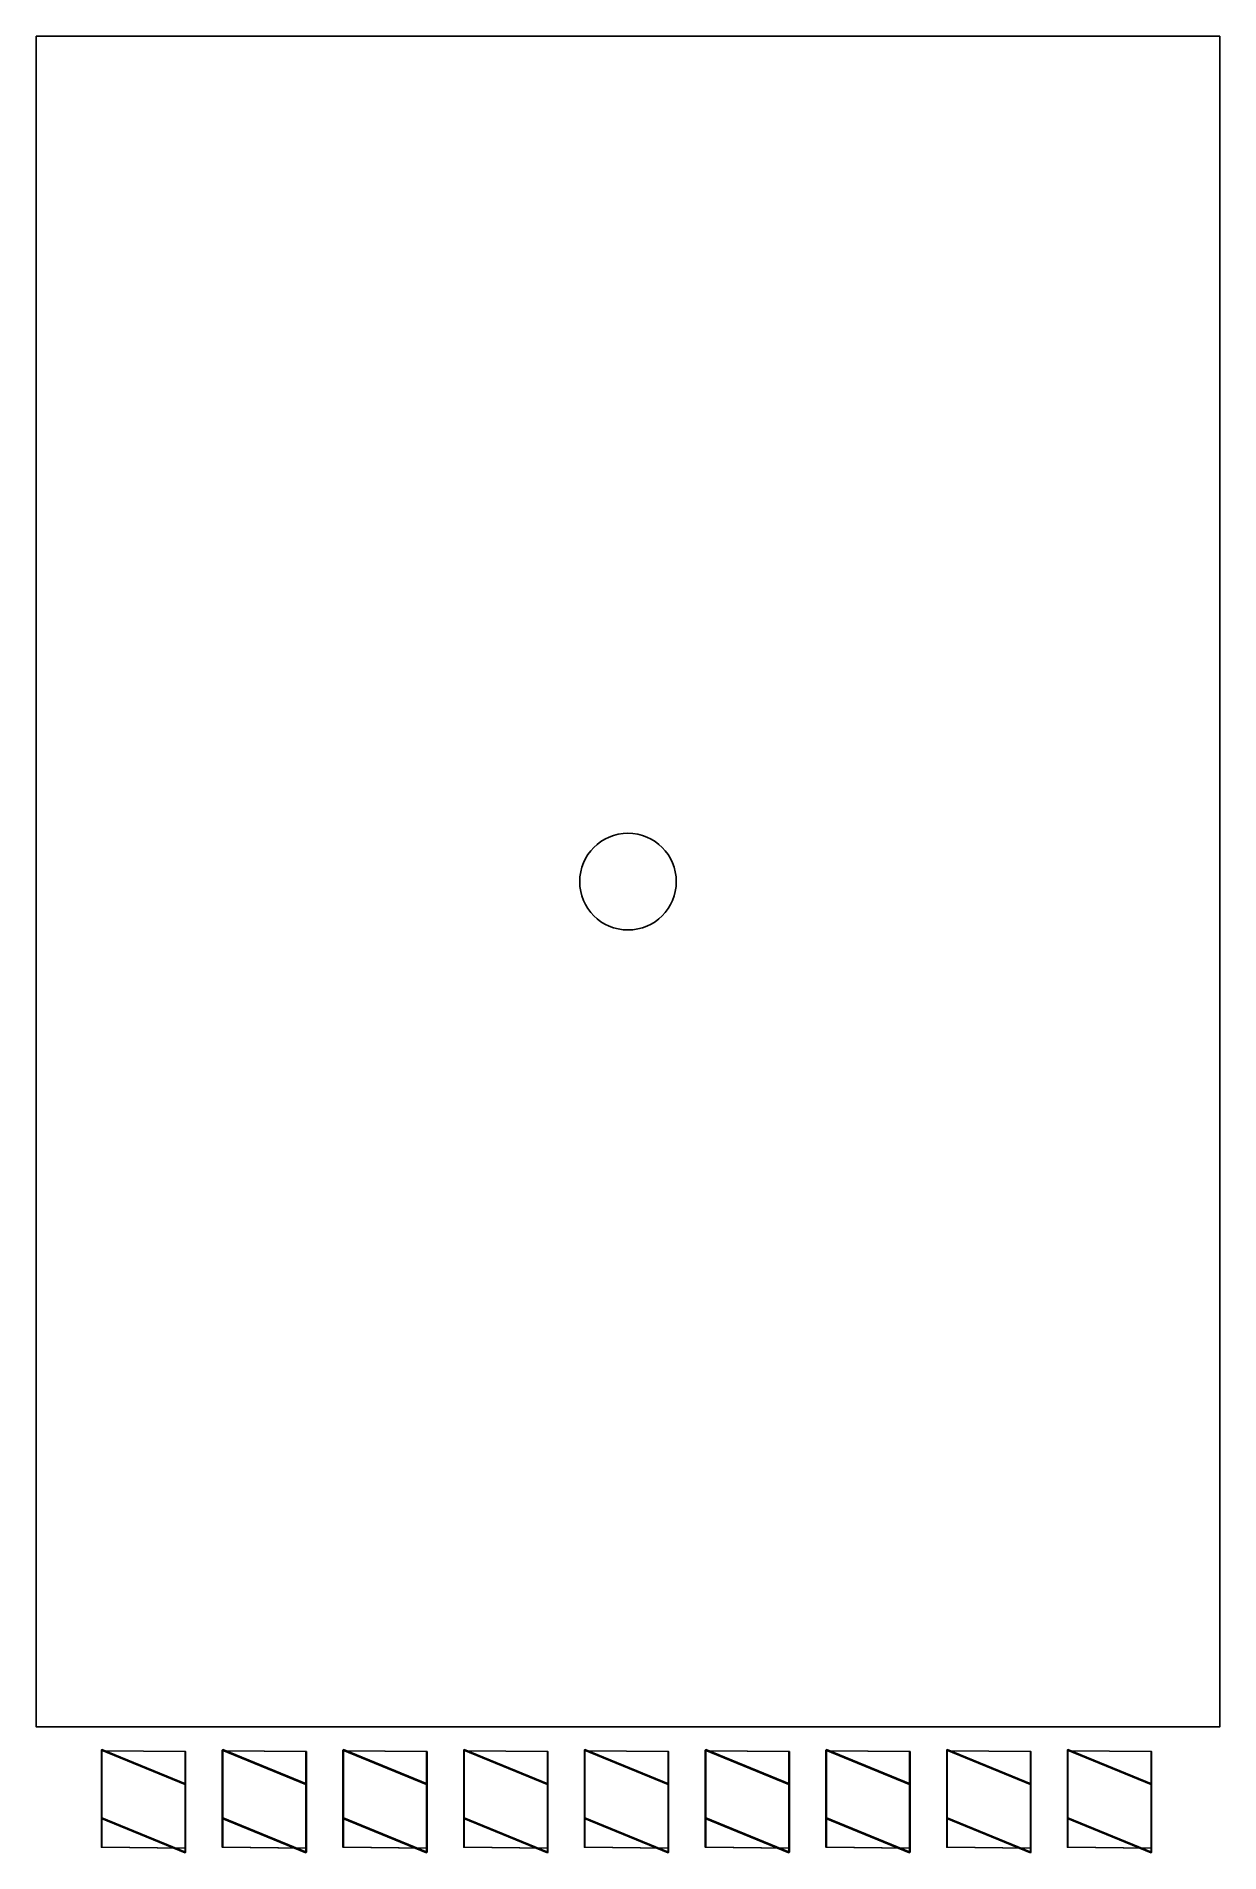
# Model space of a CAD drawing. Header units: metres. Extents: x -16.4 to 2.5, y -1.6 to 7.
# Drawn here: x -2.45 to 2.45, y -0.52 to 7 of the extents above; entities outside this region: 1.
import ezdxf

# ---------------------------------------------------------------- set-up
doc = ezdxf.new("R2010")
doc.units = ezdxf.units.M

msp = doc.modelspace()

# ---------------------------------------------------------------- linework, layer by layer
at = {"layer": 'Fixed Shading', "color": 9}
for points in [[(-2.17821, -0.09399, 0.82683), (-2.18021, -0.37928, 0.54644), (-2.17821, -0.37683, 0.54399)], [(-2.17821, -0.37683, 0.54399), (-2.18021, -0.37928, 0.54644), (-2.17821, -0.09399, 0.82683)], [(-1.83179, -0.23541, 0.96826), (-2.18021, -0.09644, 0.82928), (-2.17821, -0.09399, 0.82683)], [(-2.17821, -0.09399, 0.82683), (-2.18021, -0.09644, 0.82928), (-1.83179, -0.23541, 0.96826)], [(-2.17821, -0.09399, 1.32683), (-2.18021, -0.37928, 1.04644), (-2.17821, -0.37683, 1.04399)], [(-2.17821, -0.37683, 1.04399), (-2.18021, -0.37928, 1.04644), (-2.17821, -0.09399, 1.32683)], [(-1.83179, -0.23541, 1.46826), (-2.18021, -0.09644, 1.32928), (-2.17821, -0.09399, 1.32683)], [(-2.17821, -0.09399, 1.32683), (-2.18021, -0.09644, 1.32928), (-1.83179, -0.23541, 1.46826)], [(-1.83379, -0.52071, 0.68786), (-2.18021, -0.37928, 0.54644), (-2.18021, -0.09644, 0.82928), (-1.83379, -0.23786, 0.97071)], [(-1.83379, -0.23786, 0.97071), (-2.18021, -0.09644, 0.82928), (-2.18021, -0.37928, 0.54644), (-1.83379, -0.52071, 0.68786)], [(-1.83379, -0.52071, 1.18786), (-2.18021, -0.37928, 1.04644), (-2.18021, -0.09644, 1.32928), (-1.83379, -0.23786, 1.47071)], [(-1.83379, -0.23786, 1.47071), (-2.18021, -0.09644, 1.32928), (-2.18021, -0.37928, 1.04644), (-1.83379, -0.52071, 1.18786)], [(-2.17821, -0.09844, -1.33784), (-2.18021, -0.49844, -1.34135), (-2.17821, -0.49838, -1.34482)], [(-2.17821, -0.49838, -1.34482), (-2.18021, -0.49844, -1.34135), (-2.17821, -0.09844, -1.33784)], [(-1.83179, -0.10193, -1.13787), (-2.18021, -0.0985, -1.33437), (-2.17821, -0.09844, -1.33784)], [(-2.17821, -0.09844, -1.33784), (-2.18021, -0.0985, -1.33437), (-1.83179, -0.10193, -1.13787)], [(-2.17821, -0.09844, -0.83784), (-2.18021, -0.49844, -0.84135), (-2.17821, -0.49838, -0.84482)], [(-2.17821, -0.49838, -0.84482), (-2.18021, -0.49844, -0.84135), (-2.17821, -0.09844, -0.83784)], [(-1.83179, -0.10193, -0.63787), (-2.18021, -0.0985, -0.83437), (-2.17821, -0.09844, -0.83784)], [(-2.17821, -0.09844, -0.83784), (-2.18021, -0.0985, -0.83437), (-1.83179, -0.10193, -0.63787)], [(-2.17821, -0.09844, -0.33784), (-2.18021, -0.49844, -0.34135), (-2.17821, -0.49838, -0.34482)], [(-2.17821, -0.49838, -0.34482), (-2.18021, -0.49844, -0.34135), (-2.17821, -0.09844, -0.33784)], [(-1.83179, -0.10193, -0.13787), (-2.18021, -0.0985, -0.33437), (-2.17821, -0.09844, -0.33784)], [(-2.17821, -0.09844, -0.33784), (-2.18021, -0.0985, -0.33437), (-1.83179, -0.10193, -0.13787)], [(-2.17821, -0.09844, 0.16216), (-2.18021, -0.49844, 0.15865), (-2.17821, -0.49838, 0.15518)], [(-2.17821, -0.49838, 0.15518), (-2.18021, -0.49844, 0.15865), (-2.17821, -0.09844, 0.16216)], [(-1.83179, -0.10193, 0.36213), (-2.18021, -0.0985, 0.16563), (-2.17821, -0.09844, 0.16216)], [(-2.17821, -0.09844, 0.16216), (-2.18021, -0.0985, 0.16563), (-1.83179, -0.10193, 0.36213)], [(-1.83379, -0.50193, -1.14138), (-2.18021, -0.49844, -1.34135), (-2.18021, -0.0985, -1.33437), (-1.83379, -0.10199, -1.1344)], [(-1.83379, -0.10199, -1.1344), (-2.18021, -0.0985, -1.33437), (-2.18021, -0.49844, -1.34135), (-1.83379, -0.50193, -1.14138)], [(-1.83379, -0.50193, -0.64138), (-2.18021, -0.49844, -0.84135), (-2.18021, -0.0985, -0.83437), (-1.83379, -0.10199, -0.6344)], [(-1.83379, -0.10199, -0.6344), (-2.18021, -0.0985, -0.83437), (-2.18021, -0.49844, -0.84135), (-1.83379, -0.50193, -0.64138)], [(-1.83379, -0.50193, -0.14138), (-2.18021, -0.49844, -0.34135), (-2.18021, -0.0985, -0.33437), (-1.83379, -0.10199, -0.1344)], [(-1.83379, -0.10199, -0.1344), (-2.18021, -0.0985, -0.33437), (-2.18021, -0.49844, -0.34135), (-1.83379, -0.50193, -0.14138)], [(-1.83379, -0.50193, 0.35862), (-2.18021, -0.49844, 0.15865), (-2.18021, -0.0985, 0.16563), (-1.83379, -0.10199, 0.3656)], [(-1.83379, -0.10199, 0.3656), (-2.18021, -0.0985, 0.16563), (-2.18021, -0.49844, 0.15865), (-1.83379, -0.50193, 0.35862)], [(-1.83179, -0.23541, 0.96826), (-2.17821, -0.09399, 0.82683), (-2.17821, -0.37683, 0.54399), (-1.83179, -0.51826, 0.68541)], [(-1.83179, -0.51826, 0.68541), (-2.17821, -0.37683, 0.54399), (-2.17821, -0.09399, 0.82683), (-1.83179, -0.23541, 0.96826)], [(-1.83179, -0.23541, 1.46826), (-2.17821, -0.09399, 1.32683), (-2.17821, -0.37683, 1.04399), (-1.83179, -0.51826, 1.18541)], [(-1.83179, -0.51826, 1.18541), (-2.17821, -0.37683, 1.04399), (-2.17821, -0.09399, 1.32683), (-1.83179, -0.23541, 1.46826)], [(-1.83179, -0.10193, -1.13787), (-2.17821, -0.09844, -1.33784), (-2.17821, -0.49838, -1.34482), (-1.83179, -0.50187, -1.14485)], [(-1.83179, -0.50187, -1.14485), (-2.17821, -0.49838, -1.34482), (-2.17821, -0.09844, -1.33784), (-1.83179, -0.10193, -1.13787)], [(-1.83179, -0.10193, -0.63787), (-2.17821, -0.09844, -0.83784), (-2.17821, -0.49838, -0.84482), (-1.83179, -0.50187, -0.64485)], [(-1.83179, -0.50187, -0.64485), (-2.17821, -0.49838, -0.84482), (-2.17821, -0.09844, -0.83784), (-1.83179, -0.10193, -0.63787)], [(-1.83179, -0.10193, -0.13787), (-2.17821, -0.09844, -0.33784), (-2.17821, -0.49838, -0.34482), (-1.83179, -0.50187, -0.14485)], [(-1.83179, -0.50187, -0.14485), (-2.17821, -0.49838, -0.34482), (-2.17821, -0.09844, -0.33784), (-1.83179, -0.10193, -0.13787)], [(-1.83179, -0.10193, 0.36213), (-2.17821, -0.09844, 0.16216), (-2.17821, -0.49838, 0.15518), (-1.83179, -0.50187, 0.35515)], [(-1.83179, -0.50187, 0.35515), (-2.17821, -0.49838, 0.15518), (-2.17821, -0.09844, 0.16216), (-1.83179, -0.10193, 0.36213)], [(-1.83179, -0.50187, -1.14485), (-1.83379, -0.10199, -1.1344), (-1.83179, -0.10193, -1.13787)], [(-1.83179, -0.10193, -1.13787), (-1.83379, -0.10199, -1.1344), (-1.83179, -0.50187, -1.14485)], [(-1.83179, -0.50187, -0.64485), (-1.83379, -0.10199, -0.6344), (-1.83179, -0.10193, -0.63787)], [(-1.83179, -0.10193, -0.63787), (-1.83379, -0.10199, -0.6344), (-1.83179, -0.50187, -0.64485)], [(-1.83179, -0.50187, -0.14485), (-1.83379, -0.10199, -0.1344), (-1.83179, -0.10193, -0.13787)], [(-1.83179, -0.10193, -0.13787), (-1.83379, -0.10199, -0.1344), (-1.83179, -0.50187, -0.14485)], [(-1.83179, -0.50187, 0.35515), (-1.83379, -0.10199, 0.3656), (-1.83179, -0.10193, 0.36213)], [(-1.83179, -0.10193, 0.36213), (-1.83379, -0.10199, 0.3656), (-1.83179, -0.50187, 0.35515)], [(-1.67821, -0.09399, 0.82683), (-1.68021, -0.37928, 0.54644), (-1.67821, -0.37683, 0.54399)], [(-1.67821, -0.37683, 0.54399), (-1.68021, -0.37928, 0.54644), (-1.67821, -0.09399, 0.82683)], [(-1.33179, -0.23541, 0.96826), (-1.68021, -0.09644, 0.82928), (-1.67821, -0.09399, 0.82683)], [(-1.67821, -0.09399, 0.82683), (-1.68021, -0.09644, 0.82928), (-1.33179, -0.23541, 0.96826)], [(-1.67821, -0.09399, 1.32683), (-1.68021, -0.37928, 1.04644), (-1.67821, -0.37683, 1.04399)], [(-1.67821, -0.37683, 1.04399), (-1.68021, -0.37928, 1.04644), (-1.67821, -0.09399, 1.32683)], [(-1.33179, -0.23541, 1.46826), (-1.68021, -0.09644, 1.32928), (-1.67821, -0.09399, 1.32683)], [(-1.67821, -0.09399, 1.32683), (-1.68021, -0.09644, 1.32928), (-1.33179, -0.23541, 1.46826)], [(-1.33379, -0.52071, 0.68786), (-1.68021, -0.37928, 0.54644), (-1.68021, -0.09644, 0.82928), (-1.33379, -0.23786, 0.97071)], [(-1.33379, -0.23786, 0.97071), (-1.68021, -0.09644, 0.82928), (-1.68021, -0.37928, 0.54644), (-1.33379, -0.52071, 0.68786)], [(-1.33379, -0.52071, 1.18786), (-1.68021, -0.37928, 1.04644), (-1.68021, -0.09644, 1.32928), (-1.33379, -0.23786, 1.47071)], [(-1.33379, -0.23786, 1.47071), (-1.68021, -0.09644, 1.32928), (-1.68021, -0.37928, 1.04644), (-1.33379, -0.52071, 1.18786)], [(-1.67821, -0.09844, -1.33784), (-1.68021, -0.49844, -1.34135), (-1.67821, -0.49838, -1.34482)], [(-1.67821, -0.49838, -1.34482), (-1.68021, -0.49844, -1.34135), (-1.67821, -0.09844, -1.33784)], [(-1.33179, -0.10193, -1.13787), (-1.68021, -0.0985, -1.33437), (-1.67821, -0.09844, -1.33784)], [(-1.67821, -0.09844, -1.33784), (-1.68021, -0.0985, -1.33437), (-1.33179, -0.10193, -1.13787)], [(-1.67821, -0.09844, -0.83784), (-1.68021, -0.49844, -0.84135), (-1.67821, -0.49838, -0.84482)], [(-1.67821, -0.49838, -0.84482), (-1.68021, -0.49844, -0.84135), (-1.67821, -0.09844, -0.83784)], [(-1.33179, -0.10193, -0.63787), (-1.68021, -0.0985, -0.83437), (-1.67821, -0.09844, -0.83784)], [(-1.67821, -0.09844, -0.83784), (-1.68021, -0.0985, -0.83437), (-1.33179, -0.10193, -0.63787)], [(-1.67821, -0.09844, -0.33784), (-1.68021, -0.49844, -0.34135), (-1.67821, -0.49838, -0.34482)], [(-1.67821, -0.49838, -0.34482), (-1.68021, -0.49844, -0.34135), (-1.67821, -0.09844, -0.33784)], [(-1.33179, -0.10193, -0.13787), (-1.68021, -0.0985, -0.33437), (-1.67821, -0.09844, -0.33784)], [(-1.67821, -0.09844, -0.33784), (-1.68021, -0.0985, -0.33437), (-1.33179, -0.10193, -0.13787)], [(-1.67821, -0.09844, 0.16216), (-1.68021, -0.49844, 0.15865), (-1.67821, -0.49838, 0.15518)], [(-1.67821, -0.49838, 0.15518), (-1.68021, -0.49844, 0.15865), (-1.67821, -0.09844, 0.16216)], [(-1.33179, -0.10193, 0.36213), (-1.68021, -0.0985, 0.16563), (-1.67821, -0.09844, 0.16216)], [(-1.67821, -0.09844, 0.16216), (-1.68021, -0.0985, 0.16563), (-1.33179, -0.10193, 0.36213)], [(-1.33379, -0.50193, -1.14138), (-1.68021, -0.49844, -1.34135), (-1.68021, -0.0985, -1.33437), (-1.33379, -0.10199, -1.1344)], [(-1.33379, -0.10199, -1.1344), (-1.68021, -0.0985, -1.33437), (-1.68021, -0.49844, -1.34135), (-1.33379, -0.50193, -1.14138)], [(-1.33379, -0.50193, -0.64138), (-1.68021, -0.49844, -0.84135), (-1.68021, -0.0985, -0.83437), (-1.33379, -0.10199, -0.6344)], [(-1.33379, -0.10199, -0.6344), (-1.68021, -0.0985, -0.83437), (-1.68021, -0.49844, -0.84135), (-1.33379, -0.50193, -0.64138)], [(-1.33379, -0.50193, -0.14138), (-1.68021, -0.49844, -0.34135), (-1.68021, -0.0985, -0.33437), (-1.33379, -0.10199, -0.1344)], [(-1.33379, -0.10199, -0.1344), (-1.68021, -0.0985, -0.33437), (-1.68021, -0.49844, -0.34135), (-1.33379, -0.50193, -0.14138)], [(-1.33379, -0.50193, 0.35862), (-1.68021, -0.49844, 0.15865), (-1.68021, -0.0985, 0.16563), (-1.33379, -0.10199, 0.3656)], [(-1.33379, -0.10199, 0.3656), (-1.68021, -0.0985, 0.16563), (-1.68021, -0.49844, 0.15865), (-1.33379, -0.50193, 0.35862)], [(-1.33179, -0.23541, 0.96826), (-1.67821, -0.09399, 0.82683), (-1.67821, -0.37683, 0.54399), (-1.33179, -0.51826, 0.68541)], [(-1.33179, -0.51826, 0.68541), (-1.67821, -0.37683, 0.54399), (-1.67821, -0.09399, 0.82683), (-1.33179, -0.23541, 0.96826)], [(-1.33179, -0.23541, 1.46826), (-1.67821, -0.09399, 1.32683), (-1.67821, -0.37683, 1.04399), (-1.33179, -0.51826, 1.18541)], [(-1.33179, -0.51826, 1.18541), (-1.67821, -0.37683, 1.04399), (-1.67821, -0.09399, 1.32683), (-1.33179, -0.23541, 1.46826)], [(-1.33179, -0.10193, -1.13787), (-1.67821, -0.09844, -1.33784), (-1.67821, -0.49838, -1.34482), (-1.33179, -0.50187, -1.14485)], [(-1.33179, -0.50187, -1.14485), (-1.67821, -0.49838, -1.34482), (-1.67821, -0.09844, -1.33784), (-1.33179, -0.10193, -1.13787)], [(-1.33179, -0.10193, -0.63787), (-1.67821, -0.09844, -0.83784), (-1.67821, -0.49838, -0.84482), (-1.33179, -0.50187, -0.64485)], [(-1.33179, -0.50187, -0.64485), (-1.67821, -0.49838, -0.84482), (-1.67821, -0.09844, -0.83784), (-1.33179, -0.10193, -0.63787)], [(-1.33179, -0.10193, -0.13787), (-1.67821, -0.09844, -0.33784), (-1.67821, -0.49838, -0.34482), (-1.33179, -0.50187, -0.14485)], [(-1.33179, -0.50187, -0.14485), (-1.67821, -0.49838, -0.34482), (-1.67821, -0.09844, -0.33784), (-1.33179, -0.10193, -0.13787)], [(-1.33179, -0.10193, 0.36213), (-1.67821, -0.09844, 0.16216), (-1.67821, -0.49838, 0.15518), (-1.33179, -0.50187, 0.35515)], [(-1.33179, -0.50187, 0.35515), (-1.67821, -0.49838, 0.15518), (-1.67821, -0.09844, 0.16216), (-1.33179, -0.10193, 0.36213)], [(-1.33179, -0.50187, -1.14485), (-1.33379, -0.10199, -1.1344), (-1.33179, -0.10193, -1.13787)], [(-1.33179, -0.10193, -1.13787), (-1.33379, -0.10199, -1.1344), (-1.33179, -0.50187, -1.14485)], [(-1.33179, -0.50187, -0.64485), (-1.33379, -0.10199, -0.6344), (-1.33179, -0.10193, -0.63787)], [(-1.33179, -0.10193, -0.63787), (-1.33379, -0.10199, -0.6344), (-1.33179, -0.50187, -0.64485)], [(-1.33179, -0.50187, -0.14485), (-1.33379, -0.10199, -0.1344), (-1.33179, -0.10193, -0.13787)], [(-1.33179, -0.10193, -0.13787), (-1.33379, -0.10199, -0.1344), (-1.33179, -0.50187, -0.14485)], [(-1.33179, -0.50187, 0.35515), (-1.33379, -0.10199, 0.3656), (-1.33179, -0.10193, 0.36213)], [(-1.33179, -0.10193, 0.36213), (-1.33379, -0.10199, 0.3656), (-1.33179, -0.50187, 0.35515)], [(-1.17821, -0.09399, 0.82683), (-1.18021, -0.37928, 0.54644), (-1.17821, -0.37683, 0.54399)], [(-1.17821, -0.37683, 0.54399), (-1.18021, -0.37928, 0.54644), (-1.17821, -0.09399, 0.82683)], [(-0.83179, -0.23541, 0.96826), (-1.18021, -0.09644, 0.82928), (-1.17821, -0.09399, 0.82683)], [(-1.17821, -0.09399, 0.82683), (-1.18021, -0.09644, 0.82928), (-0.83179, -0.23541, 0.96826)], [(-1.17821, -0.09399, 1.32683), (-1.18021, -0.37928, 1.04644), (-1.17821, -0.37683, 1.04399)], [(-1.17821, -0.37683, 1.04399), (-1.18021, -0.37928, 1.04644), (-1.17821, -0.09399, 1.32683)], [(-0.83179, -0.23541, 1.46826), (-1.18021, -0.09644, 1.32928), (-1.17821, -0.09399, 1.32683)], [(-1.17821, -0.09399, 1.32683), (-1.18021, -0.09644, 1.32928), (-0.83179, -0.23541, 1.46826)], [(-0.83379, -0.52071, 0.68786), (-1.18021, -0.37928, 0.54644), (-1.18021, -0.09644, 0.82928), (-0.83379, -0.23786, 0.97071)], [(-0.83379, -0.23786, 0.97071), (-1.18021, -0.09644, 0.82928), (-1.18021, -0.37928, 0.54644), (-0.83379, -0.52071, 0.68786)], [(-0.83379, -0.52071, 1.18786), (-1.18021, -0.37928, 1.04644), (-1.18021, -0.09644, 1.32928), (-0.83379, -0.23786, 1.47071)], [(-0.83379, -0.23786, 1.47071), (-1.18021, -0.09644, 1.32928), (-1.18021, -0.37928, 1.04644), (-0.83379, -0.52071, 1.18786)], [(-1.17821, -0.09844, -1.33784), (-1.18021, -0.49844, -1.34135), (-1.17821, -0.49838, -1.34482)], [(-1.17821, -0.49838, -1.34482), (-1.18021, -0.49844, -1.34135), (-1.17821, -0.09844, -1.33784)], [(-0.83179, -0.10193, -1.13787), (-1.18021, -0.0985, -1.33437), (-1.17821, -0.09844, -1.33784)], [(-1.17821, -0.09844, -1.33784), (-1.18021, -0.0985, -1.33437), (-0.83179, -0.10193, -1.13787)], [(-1.17821, -0.09844, -0.83784), (-1.18021, -0.49844, -0.84135), (-1.17821, -0.49838, -0.84482)], [(-1.17821, -0.49838, -0.84482), (-1.18021, -0.49844, -0.84135), (-1.17821, -0.09844, -0.83784)], [(-0.83179, -0.10193, -0.63787), (-1.18021, -0.0985, -0.83437), (-1.17821, -0.09844, -0.83784)], [(-1.17821, -0.09844, -0.83784), (-1.18021, -0.0985, -0.83437), (-0.83179, -0.10193, -0.63787)], [(-1.17821, -0.09844, -0.33784), (-1.18021, -0.49844, -0.34135), (-1.17821, -0.49838, -0.34482)], [(-1.17821, -0.49838, -0.34482), (-1.18021, -0.49844, -0.34135), (-1.17821, -0.09844, -0.33784)], [(-0.83179, -0.10193, -0.13787), (-1.18021, -0.0985, -0.33437), (-1.17821, -0.09844, -0.33784)], [(-1.17821, -0.09844, -0.33784), (-1.18021, -0.0985, -0.33437), (-0.83179, -0.10193, -0.13787)], [(-1.17821, -0.09844, 0.16216), (-1.18021, -0.49844, 0.15865), (-1.17821, -0.49838, 0.15518)], [(-1.17821, -0.49838, 0.15518), (-1.18021, -0.49844, 0.15865), (-1.17821, -0.09844, 0.16216)], [(-0.83179, -0.10193, 0.36213), (-1.18021, -0.0985, 0.16563), (-1.17821, -0.09844, 0.16216)], [(-1.17821, -0.09844, 0.16216), (-1.18021, -0.0985, 0.16563), (-0.83179, -0.10193, 0.36213)], [(-0.83379, -0.50193, -1.14138), (-1.18021, -0.49844, -1.34135), (-1.18021, -0.0985, -1.33437), (-0.83379, -0.10199, -1.1344)], [(-0.83379, -0.10199, -1.1344), (-1.18021, -0.0985, -1.33437), (-1.18021, -0.49844, -1.34135), (-0.83379, -0.50193, -1.14138)], [(-0.83379, -0.50193, -0.64138), (-1.18021, -0.49844, -0.84135), (-1.18021, -0.0985, -0.83437), (-0.83379, -0.10199, -0.6344)], [(-0.83379, -0.10199, -0.6344), (-1.18021, -0.0985, -0.83437), (-1.18021, -0.49844, -0.84135), (-0.83379, -0.50193, -0.64138)], [(-0.83379, -0.50193, -0.14138), (-1.18021, -0.49844, -0.34135), (-1.18021, -0.0985, -0.33437), (-0.83379, -0.10199, -0.1344)], [(-0.83379, -0.10199, -0.1344), (-1.18021, -0.0985, -0.33437), (-1.18021, -0.49844, -0.34135), (-0.83379, -0.50193, -0.14138)], [(-0.83379, -0.50193, 0.35862), (-1.18021, -0.49844, 0.15865), (-1.18021, -0.0985, 0.16563), (-0.83379, -0.10199, 0.3656)], [(-0.83379, -0.10199, 0.3656), (-1.18021, -0.0985, 0.16563), (-1.18021, -0.49844, 0.15865), (-0.83379, -0.50193, 0.35862)], [(-0.83179, -0.23541, 0.96826), (-1.17821, -0.09399, 0.82683), (-1.17821, -0.37683, 0.54399), (-0.83179, -0.51826, 0.68541)], [(-0.83179, -0.51826, 0.68541), (-1.17821, -0.37683, 0.54399), (-1.17821, -0.09399, 0.82683), (-0.83179, -0.23541, 0.96826)], [(-0.83179, -0.23541, 1.46826), (-1.17821, -0.09399, 1.32683), (-1.17821, -0.37683, 1.04399), (-0.83179, -0.51826, 1.18541)], [(-0.83179, -0.51826, 1.18541), (-1.17821, -0.37683, 1.04399), (-1.17821, -0.09399, 1.32683), (-0.83179, -0.23541, 1.46826)], [(-0.83179, -0.10193, -1.13787), (-1.17821, -0.09844, -1.33784), (-1.17821, -0.49838, -1.34482), (-0.83179, -0.50187, -1.14485)], [(-0.83179, -0.50187, -1.14485), (-1.17821, -0.49838, -1.34482), (-1.17821, -0.09844, -1.33784), (-0.83179, -0.10193, -1.13787)], [(-0.83179, -0.10193, -0.63787), (-1.17821, -0.09844, -0.83784), (-1.17821, -0.49838, -0.84482), (-0.83179, -0.50187, -0.64485)], [(-0.83179, -0.50187, -0.64485), (-1.17821, -0.49838, -0.84482), (-1.17821, -0.09844, -0.83784), (-0.83179, -0.10193, -0.63787)], [(-0.83179, -0.10193, -0.13787), (-1.17821, -0.09844, -0.33784), (-1.17821, -0.49838, -0.34482), (-0.83179, -0.50187, -0.14485)], [(-0.83179, -0.50187, -0.14485), (-1.17821, -0.49838, -0.34482), (-1.17821, -0.09844, -0.33784), (-0.83179, -0.10193, -0.13787)], [(-0.83179, -0.10193, 0.36213), (-1.17821, -0.09844, 0.16216), (-1.17821, -0.49838, 0.15518), (-0.83179, -0.50187, 0.35515)], [(-0.83179, -0.50187, 0.35515), (-1.17821, -0.49838, 0.15518), (-1.17821, -0.09844, 0.16216), (-0.83179, -0.10193, 0.36213)], [(-0.83179, -0.50187, -1.14485), (-0.83379, -0.10199, -1.1344), (-0.83179, -0.10193, -1.13787)], [(-0.83179, -0.10193, -1.13787), (-0.83379, -0.10199, -1.1344), (-0.83179, -0.50187, -1.14485)], [(-0.83179, -0.50187, -0.64485), (-0.83379, -0.10199, -0.6344), (-0.83179, -0.10193, -0.63787)], [(-0.83179, -0.10193, -0.63787), (-0.83379, -0.10199, -0.6344), (-0.83179, -0.50187, -0.64485)], [(-0.83179, -0.50187, -0.14485), (-0.83379, -0.10199, -0.1344), (-0.83179, -0.10193, -0.13787)], [(-0.83179, -0.10193, -0.13787), (-0.83379, -0.10199, -0.1344), (-0.83179, -0.50187, -0.14485)], [(-0.83179, -0.50187, 0.35515), (-0.83379, -0.10199, 0.3656), (-0.83179, -0.10193, 0.36213)], [(-0.83179, -0.10193, 0.36213), (-0.83379, -0.10199, 0.3656), (-0.83179, -0.50187, 0.35515)], [(-0.67821, -0.09399, 0.82683), (-0.68021, -0.37928, 0.54644), (-0.67821, -0.37683, 0.54399)], [(-0.67821, -0.37683, 0.54399), (-0.68021, -0.37928, 0.54644), (-0.67821, -0.09399, 0.82683)], [(-0.33179, -0.23541, 0.96826), (-0.68021, -0.09644, 0.82928), (-0.67821, -0.09399, 0.82683)], [(-0.67821, -0.09399, 0.82683), (-0.68021, -0.09644, 0.82928), (-0.33179, -0.23541, 0.96826)], [(-0.67821, -0.09399, 1.32683), (-0.68021, -0.37928, 1.04644), (-0.67821, -0.37683, 1.04399)], [(-0.67821, -0.37683, 1.04399), (-0.68021, -0.37928, 1.04644), (-0.67821, -0.09399, 1.32683)], [(-0.33179, -0.23541, 1.46826), (-0.68021, -0.09644, 1.32928), (-0.67821, -0.09399, 1.32683)], [(-0.67821, -0.09399, 1.32683), (-0.68021, -0.09644, 1.32928), (-0.33179, -0.23541, 1.46826)], [(-0.33379, -0.52071, 0.68786), (-0.68021, -0.37928, 0.54644), (-0.68021, -0.09644, 0.82928), (-0.33379, -0.23786, 0.97071)], [(-0.33379, -0.23786, 0.97071), (-0.68021, -0.09644, 0.82928), (-0.68021, -0.37928, 0.54644), (-0.33379, -0.52071, 0.68786)], [(-0.33379, -0.52071, 1.18786), (-0.68021, -0.37928, 1.04644), (-0.68021, -0.09644, 1.32928), (-0.33379, -0.23786, 1.47071)], [(-0.33379, -0.23786, 1.47071), (-0.68021, -0.09644, 1.32928), (-0.68021, -0.37928, 1.04644), (-0.33379, -0.52071, 1.18786)], [(-0.67821, -0.09844, -1.33784), (-0.68021, -0.49844, -1.34135), (-0.67821, -0.49838, -1.34482)], [(-0.67821, -0.49838, -1.34482), (-0.68021, -0.49844, -1.34135), (-0.67821, -0.09844, -1.33784)], [(-0.33179, -0.10193, -1.13787), (-0.68021, -0.0985, -1.33437), (-0.67821, -0.09844, -1.33784)], [(-0.67821, -0.09844, -1.33784), (-0.68021, -0.0985, -1.33437), (-0.33179, -0.10193, -1.13787)], [(-0.67821, -0.09844, -0.83784), (-0.68021, -0.49844, -0.84135), (-0.67821, -0.49838, -0.84482)], [(-0.67821, -0.49838, -0.84482), (-0.68021, -0.49844, -0.84135), (-0.67821, -0.09844, -0.83784)], [(-0.33179, -0.10193, -0.63787), (-0.68021, -0.0985, -0.83437), (-0.67821, -0.09844, -0.83784)], [(-0.67821, -0.09844, -0.83784), (-0.68021, -0.0985, -0.83437), (-0.33179, -0.10193, -0.63787)], [(-0.67821, -0.09844, -0.33784), (-0.68021, -0.49844, -0.34135), (-0.67821, -0.49838, -0.34482)], [(-0.67821, -0.49838, -0.34482), (-0.68021, -0.49844, -0.34135), (-0.67821, -0.09844, -0.33784)], [(-0.33179, -0.10193, -0.13787), (-0.68021, -0.0985, -0.33437), (-0.67821, -0.09844, -0.33784)], [(-0.67821, -0.09844, -0.33784), (-0.68021, -0.0985, -0.33437), (-0.33179, -0.10193, -0.13787)], [(-0.67821, -0.09844, 0.16216), (-0.68021, -0.49844, 0.15865), (-0.67821, -0.49838, 0.15518)], [(-0.67821, -0.49838, 0.15518), (-0.68021, -0.49844, 0.15865), (-0.67821, -0.09844, 0.16216)], [(-0.33179, -0.10193, 0.36213), (-0.68021, -0.0985, 0.16563), (-0.67821, -0.09844, 0.16216)], [(-0.67821, -0.09844, 0.16216), (-0.68021, -0.0985, 0.16563), (-0.33179, -0.10193, 0.36213)], [(-0.33379, -0.50193, -1.14138), (-0.68021, -0.49844, -1.34135), (-0.68021, -0.0985, -1.33437), (-0.33379, -0.10199, -1.1344)], [(-0.33379, -0.10199, -1.1344), (-0.68021, -0.0985, -1.33437), (-0.68021, -0.49844, -1.34135), (-0.33379, -0.50193, -1.14138)], [(-0.33379, -0.50193, -0.64138), (-0.68021, -0.49844, -0.84135), (-0.68021, -0.0985, -0.83437), (-0.33379, -0.10199, -0.6344)], [(-0.33379, -0.10199, -0.6344), (-0.68021, -0.0985, -0.83437), (-0.68021, -0.49844, -0.84135), (-0.33379, -0.50193, -0.64138)], [(-0.33379, -0.50193, -0.14138), (-0.68021, -0.49844, -0.34135), (-0.68021, -0.0985, -0.33437), (-0.33379, -0.10199, -0.1344)], [(-0.33379, -0.10199, -0.1344), (-0.68021, -0.0985, -0.33437), (-0.68021, -0.49844, -0.34135), (-0.33379, -0.50193, -0.14138)], [(-0.33379, -0.50193, 0.35862), (-0.68021, -0.49844, 0.15865), (-0.68021, -0.0985, 0.16563), (-0.33379, -0.10199, 0.3656)], [(-0.33379, -0.10199, 0.3656), (-0.68021, -0.0985, 0.16563), (-0.68021, -0.49844, 0.15865), (-0.33379, -0.50193, 0.35862)], [(-0.33179, -0.23541, 0.96826), (-0.67821, -0.09399, 0.82683), (-0.67821, -0.37683, 0.54399), (-0.33179, -0.51826, 0.68541)], [(-0.33179, -0.51826, 0.68541), (-0.67821, -0.37683, 0.54399), (-0.67821, -0.09399, 0.82683), (-0.33179, -0.23541, 0.96826)], [(-0.33179, -0.23541, 1.46826), (-0.67821, -0.09399, 1.32683), (-0.67821, -0.37683, 1.04399), (-0.33179, -0.51826, 1.18541)], [(-0.33179, -0.51826, 1.18541), (-0.67821, -0.37683, 1.04399), (-0.67821, -0.09399, 1.32683), (-0.33179, -0.23541, 1.46826)], [(-0.33179, -0.10193, -1.13787), (-0.67821, -0.09844, -1.33784), (-0.67821, -0.49838, -1.34482), (-0.33179, -0.50187, -1.14485)], [(-0.33179, -0.50187, -1.14485), (-0.67821, -0.49838, -1.34482), (-0.67821, -0.09844, -1.33784), (-0.33179, -0.10193, -1.13787)], [(-0.33179, -0.10193, -0.63787), (-0.67821, -0.09844, -0.83784), (-0.67821, -0.49838, -0.84482), (-0.33179, -0.50187, -0.64485)], [(-0.33179, -0.50187, -0.64485), (-0.67821, -0.49838, -0.84482), (-0.67821, -0.09844, -0.83784), (-0.33179, -0.10193, -0.63787)], [(-0.33179, -0.10193, -0.13787), (-0.67821, -0.09844, -0.33784), (-0.67821, -0.49838, -0.34482), (-0.33179, -0.50187, -0.14485)], [(-0.33179, -0.50187, -0.14485), (-0.67821, -0.49838, -0.34482), (-0.67821, -0.09844, -0.33784), (-0.33179, -0.10193, -0.13787)], [(-0.33179, -0.10193, 0.36213), (-0.67821, -0.09844, 0.16216), (-0.67821, -0.49838, 0.15518), (-0.33179, -0.50187, 0.35515)], [(-0.33179, -0.50187, 0.35515), (-0.67821, -0.49838, 0.15518), (-0.67821, -0.09844, 0.16216), (-0.33179, -0.10193, 0.36213)], [(-0.33179, -0.50187, -1.14485), (-0.33379, -0.10199, -1.1344), (-0.33179, -0.10193, -1.13787)], [(-0.33179, -0.10193, -1.13787), (-0.33379, -0.10199, -1.1344), (-0.33179, -0.50187, -1.14485)], [(-0.33179, -0.50187, -0.64485), (-0.33379, -0.10199, -0.6344), (-0.33179, -0.10193, -0.63787)], [(-0.33179, -0.10193, -0.63787), (-0.33379, -0.10199, -0.6344), (-0.33179, -0.50187, -0.64485)], [(-0.33179, -0.50187, -0.14485), (-0.33379, -0.10199, -0.1344), (-0.33179, -0.10193, -0.13787)], [(-0.33179, -0.10193, -0.13787), (-0.33379, -0.10199, -0.1344), (-0.33179, -0.50187, -0.14485)], [(-0.33179, -0.50187, 0.35515), (-0.33379, -0.10199, 0.3656), (-0.33179, -0.10193, 0.36213)], [(-0.33179, -0.10193, 0.36213), (-0.33379, -0.10199, 0.3656), (-0.33179, -0.50187, 0.35515)], [(-0.17821, -0.09399, 0.82683), (-0.18021, -0.37928, 0.54644), (-0.17821, -0.37683, 0.54399)], [(-0.17821, -0.37683, 0.54399), (-0.18021, -0.37928, 0.54644), (-0.17821, -0.09399, 0.82683)], [(0.16821, -0.23541, 0.96826), (-0.18021, -0.09644, 0.82928), (-0.17821, -0.09399, 0.82683)], [(-0.17821, -0.09399, 0.82683), (-0.18021, -0.09644, 0.82928), (0.16821, -0.23541, 0.96826)], [(-0.17821, -0.09399, 1.32683), (-0.18021, -0.37928, 1.04644), (-0.17821, -0.37683, 1.04399)], [(-0.17821, -0.37683, 1.04399), (-0.18021, -0.37928, 1.04644), (-0.17821, -0.09399, 1.32683)], [(0.16821, -0.23541, 1.46826), (-0.18021, -0.09644, 1.32928), (-0.17821, -0.09399, 1.32683)], [(-0.17821, -0.09399, 1.32683), (-0.18021, -0.09644, 1.32928), (0.16821, -0.23541, 1.46826)], [(0.16621, -0.52071, 0.68786), (-0.18021, -0.37928, 0.54644), (-0.18021, -0.09644, 0.82928), (0.16621, -0.23786, 0.97071)], [(0.16621, -0.23786, 0.97071), (-0.18021, -0.09644, 0.82928), (-0.18021, -0.37928, 0.54644), (0.16621, -0.52071, 0.68786)], [(0.16621, -0.52071, 1.18786), (-0.18021, -0.37928, 1.04644), (-0.18021, -0.09644, 1.32928), (0.16621, -0.23786, 1.47071)], [(0.16621, -0.23786, 1.47071), (-0.18021, -0.09644, 1.32928), (-0.18021, -0.37928, 1.04644), (0.16621, -0.52071, 1.18786)], [(-0.17821, -0.09844, -1.33784), (-0.18021, -0.49844, -1.34135), (-0.17821, -0.49838, -1.34482)], [(-0.17821, -0.49838, -1.34482), (-0.18021, -0.49844, -1.34135), (-0.17821, -0.09844, -1.33784)], [(0.16821, -0.10193, -1.13787), (-0.18021, -0.0985, -1.33437), (-0.17821, -0.09844, -1.33784)], [(-0.17821, -0.09844, -1.33784), (-0.18021, -0.0985, -1.33437), (0.16821, -0.10193, -1.13787)], [(-0.17821, -0.09844, -0.83784), (-0.18021, -0.49844, -0.84135), (-0.17821, -0.49838, -0.84482)], [(-0.17821, -0.49838, -0.84482), (-0.18021, -0.49844, -0.84135), (-0.17821, -0.09844, -0.83784)], [(0.16821, -0.10193, -0.63787), (-0.18021, -0.0985, -0.83437), (-0.17821, -0.09844, -0.83784)], [(-0.17821, -0.09844, -0.83784), (-0.18021, -0.0985, -0.83437), (0.16821, -0.10193, -0.63787)], [(-0.17821, -0.09844, -0.33784), (-0.18021, -0.49844, -0.34135), (-0.17821, -0.49838, -0.34482)], [(-0.17821, -0.49838, -0.34482), (-0.18021, -0.49844, -0.34135), (-0.17821, -0.09844, -0.33784)], [(0.16821, -0.10193, -0.13787), (-0.18021, -0.0985, -0.33437), (-0.17821, -0.09844, -0.33784)], [(-0.17821, -0.09844, -0.33784), (-0.18021, -0.0985, -0.33437), (0.16821, -0.10193, -0.13787)], [(-0.17821, -0.09844, 0.16216), (-0.18021, -0.49844, 0.15865), (-0.17821, -0.49838, 0.15518)], [(-0.17821, -0.49838, 0.15518), (-0.18021, -0.49844, 0.15865), (-0.17821, -0.09844, 0.16216)], [(0.16821, -0.10193, 0.36213), (-0.18021, -0.0985, 0.16563), (-0.17821, -0.09844, 0.16216)], [(-0.17821, -0.09844, 0.16216), (-0.18021, -0.0985, 0.16563), (0.16821, -0.10193, 0.36213)], [(0.16621, -0.50193, -1.14138), (-0.18021, -0.49844, -1.34135), (-0.18021, -0.0985, -1.33437), (0.16621, -0.10199, -1.1344)], [(0.16621, -0.10199, -1.1344), (-0.18021, -0.0985, -1.33437), (-0.18021, -0.49844, -1.34135), (0.16621, -0.50193, -1.14138)], [(0.16621, -0.50193, -0.64138), (-0.18021, -0.49844, -0.84135), (-0.18021, -0.0985, -0.83437), (0.16621, -0.10199, -0.6344)], [(0.16621, -0.10199, -0.6344), (-0.18021, -0.0985, -0.83437), (-0.18021, -0.49844, -0.84135), (0.16621, -0.50193, -0.64138)], [(0.16621, -0.50193, -0.14138), (-0.18021, -0.49844, -0.34135), (-0.18021, -0.0985, -0.33437), (0.16621, -0.10199, -0.1344)], [(0.16621, -0.10199, -0.1344), (-0.18021, -0.0985, -0.33437), (-0.18021, -0.49844, -0.34135), (0.16621, -0.50193, -0.14138)], [(0.16621, -0.50193, 0.35862), (-0.18021, -0.49844, 0.15865), (-0.18021, -0.0985, 0.16563), (0.16621, -0.10199, 0.3656)], [(0.16621, -0.10199, 0.3656), (-0.18021, -0.0985, 0.16563), (-0.18021, -0.49844, 0.15865), (0.16621, -0.50193, 0.35862)], [(0.16821, -0.23541, 0.96826), (-0.17821, -0.09399, 0.82683), (-0.17821, -0.37683, 0.54399), (0.16821, -0.51826, 0.68541)], [(0.16821, -0.51826, 0.68541), (-0.17821, -0.37683, 0.54399), (-0.17821, -0.09399, 0.82683), (0.16821, -0.23541, 0.96826)], [(0.16821, -0.23541, 1.46826), (-0.17821, -0.09399, 1.32683), (-0.17821, -0.37683, 1.04399), (0.16821, -0.51826, 1.18541)], [(0.16821, -0.51826, 1.18541), (-0.17821, -0.37683, 1.04399), (-0.17821, -0.09399, 1.32683), (0.16821, -0.23541, 1.46826)], [(0.16821, -0.10193, -1.13787), (-0.17821, -0.09844, -1.33784), (-0.17821, -0.49838, -1.34482), (0.16821, -0.50187, -1.14485)], [(0.16821, -0.50187, -1.14485), (-0.17821, -0.49838, -1.34482), (-0.17821, -0.09844, -1.33784), (0.16821, -0.10193, -1.13787)], [(0.16821, -0.10193, -0.63787), (-0.17821, -0.09844, -0.83784), (-0.17821, -0.49838, -0.84482), (0.16821, -0.50187, -0.64485)], [(0.16821, -0.50187, -0.64485), (-0.17821, -0.49838, -0.84482), (-0.17821, -0.09844, -0.83784), (0.16821, -0.10193, -0.63787)], [(0.16821, -0.10193, -0.13787), (-0.17821, -0.09844, -0.33784), (-0.17821, -0.49838, -0.34482), (0.16821, -0.50187, -0.14485)], [(0.16821, -0.50187, -0.14485), (-0.17821, -0.49838, -0.34482), (-0.17821, -0.09844, -0.33784), (0.16821, -0.10193, -0.13787)], [(0.16821, -0.10193, 0.36213), (-0.17821, -0.09844, 0.16216), (-0.17821, -0.49838, 0.15518), (0.16821, -0.50187, 0.35515)], [(0.16821, -0.50187, 0.35515), (-0.17821, -0.49838, 0.15518), (-0.17821, -0.09844, 0.16216), (0.16821, -0.10193, 0.36213)], [(0.16821, -0.50187, -1.14485), (0.16621, -0.10199, -1.1344), (0.16821, -0.10193, -1.13787)], [(0.16821, -0.10193, -1.13787), (0.16621, -0.10199, -1.1344), (0.16821, -0.50187, -1.14485)], [(0.16821, -0.50187, -0.64485), (0.16621, -0.10199, -0.6344), (0.16821, -0.10193, -0.63787)], [(0.16821, -0.10193, -0.63787), (0.16621, -0.10199, -0.6344), (0.16821, -0.50187, -0.64485)], [(0.16821, -0.50187, -0.14485), (0.16621, -0.10199, -0.1344), (0.16821, -0.10193, -0.13787)], [(0.16821, -0.10193, -0.13787), (0.16621, -0.10199, -0.1344), (0.16821, -0.50187, -0.14485)], [(0.16821, -0.50187, 0.35515), (0.16621, -0.10199, 0.3656), (0.16821, -0.10193, 0.36213)], [(0.16821, -0.10193, 0.36213), (0.16621, -0.10199, 0.3656), (0.16821, -0.50187, 0.35515)], [(0.32179, -0.09399, 0.82683), (0.31979, -0.37928, 0.54644), (0.32179, -0.37683, 0.54399)], [(0.32179, -0.37683, 0.54399), (0.31979, -0.37928, 0.54644), (0.32179, -0.09399, 0.82683)], [(0.66821, -0.23541, 0.96826), (0.31979, -0.09644, 0.82928), (0.32179, -0.09399, 0.82683)], [(0.32179, -0.09399, 0.82683), (0.31979, -0.09644, 0.82928), (0.66821, -0.23541, 0.96826)], [(0.32179, -0.09399, 1.32683), (0.31979, -0.37928, 1.04644), (0.32179, -0.37683, 1.04399)], [(0.32179, -0.37683, 1.04399), (0.31979, -0.37928, 1.04644), (0.32179, -0.09399, 1.32683)], [(0.66821, -0.23541, 1.46826), (0.31979, -0.09644, 1.32928), (0.32179, -0.09399, 1.32683)], [(0.32179, -0.09399, 1.32683), (0.31979, -0.09644, 1.32928), (0.66821, -0.23541, 1.46826)], [(0.66621, -0.52071, 0.68786), (0.31979, -0.37928, 0.54644), (0.31979, -0.09644, 0.82928), (0.66621, -0.23786, 0.97071)], [(0.66621, -0.23786, 0.97071), (0.31979, -0.09644, 0.82928), (0.31979, -0.37928, 0.54644), (0.66621, -0.52071, 0.68786)], [(0.66621, -0.52071, 1.18786), (0.31979, -0.37928, 1.04644), (0.31979, -0.09644, 1.32928), (0.66621, -0.23786, 1.47071)], [(0.66621, -0.23786, 1.47071), (0.31979, -0.09644, 1.32928), (0.31979, -0.37928, 1.04644), (0.66621, -0.52071, 1.18786)], [(0.32179, -0.09844, -1.33784), (0.31979, -0.49844, -1.34135), (0.32179, -0.49838, -1.34482)], [(0.32179, -0.49838, -1.34482), (0.31979, -0.49844, -1.34135), (0.32179, -0.09844, -1.33784)], [(0.66821, -0.10193, -1.13787), (0.31979, -0.0985, -1.33437), (0.32179, -0.09844, -1.33784)], [(0.32179, -0.09844, -1.33784), (0.31979, -0.0985, -1.33437), (0.66821, -0.10193, -1.13787)], [(0.32179, -0.09844, -0.83784), (0.31979, -0.49844, -0.84135), (0.32179, -0.49838, -0.84482)], [(0.32179, -0.49838, -0.84482), (0.31979, -0.49844, -0.84135), (0.32179, -0.09844, -0.83784)], [(0.66821, -0.10193, -0.63787), (0.31979, -0.0985, -0.83437), (0.32179, -0.09844, -0.83784)], [(0.32179, -0.09844, -0.83784), (0.31979, -0.0985, -0.83437), (0.66821, -0.10193, -0.63787)], [(0.32179, -0.09844, -0.33784), (0.31979, -0.49844, -0.34135), (0.32179, -0.49838, -0.34482)], [(0.32179, -0.49838, -0.34482), (0.31979, -0.49844, -0.34135), (0.32179, -0.09844, -0.33784)], [(0.66821, -0.10193, -0.13787), (0.31979, -0.0985, -0.33437), (0.32179, -0.09844, -0.33784)], [(0.32179, -0.09844, -0.33784), (0.31979, -0.0985, -0.33437), (0.66821, -0.10193, -0.13787)], [(0.32179, -0.09844, 0.16216), (0.31979, -0.49844, 0.15865), (0.32179, -0.49838, 0.15518)], [(0.32179, -0.49838, 0.15518), (0.31979, -0.49844, 0.15865), (0.32179, -0.09844, 0.16216)], [(0.66821, -0.10193, 0.36213), (0.31979, -0.0985, 0.16563), (0.32179, -0.09844, 0.16216)], [(0.32179, -0.09844, 0.16216), (0.31979, -0.0985, 0.16563), (0.66821, -0.10193, 0.36213)], [(0.66621, -0.50193, -1.14138), (0.31979, -0.49844, -1.34135), (0.31979, -0.0985, -1.33437), (0.66621, -0.10199, -1.1344)], [(0.66621, -0.10199, -1.1344), (0.31979, -0.0985, -1.33437), (0.31979, -0.49844, -1.34135), (0.66621, -0.50193, -1.14138)], [(0.66621, -0.50193, -0.64138), (0.31979, -0.49844, -0.84135), (0.31979, -0.0985, -0.83437), (0.66621, -0.10199, -0.6344)], [(0.66621, -0.10199, -0.6344), (0.31979, -0.0985, -0.83437), (0.31979, -0.49844, -0.84135), (0.66621, -0.50193, -0.64138)], [(0.66621, -0.50193, -0.14138), (0.31979, -0.49844, -0.34135), (0.31979, -0.0985, -0.33437), (0.66621, -0.10199, -0.1344)], [(0.66621, -0.10199, -0.1344), (0.31979, -0.0985, -0.33437), (0.31979, -0.49844, -0.34135), (0.66621, -0.50193, -0.14138)], [(0.66621, -0.50193, 0.35862), (0.31979, -0.49844, 0.15865), (0.31979, -0.0985, 0.16563), (0.66621, -0.10199, 0.3656)], [(0.66621, -0.10199, 0.3656), (0.31979, -0.0985, 0.16563), (0.31979, -0.49844, 0.15865), (0.66621, -0.50193, 0.35862)], [(0.66821, -0.23541, 0.96826), (0.32179, -0.09399, 0.82683), (0.32179, -0.37683, 0.54399), (0.66821, -0.51826, 0.68541)], [(0.66821, -0.51826, 0.68541), (0.32179, -0.37683, 0.54399), (0.32179, -0.09399, 0.82683), (0.66821, -0.23541, 0.96826)], [(0.66821, -0.23541, 1.46826), (0.32179, -0.09399, 1.32683), (0.32179, -0.37683, 1.04399), (0.66821, -0.51826, 1.18541)], [(0.66821, -0.51826, 1.18541), (0.32179, -0.37683, 1.04399), (0.32179, -0.09399, 1.32683), (0.66821, -0.23541, 1.46826)], [(0.66821, -0.10193, -1.13787), (0.32179, -0.09844, -1.33784), (0.32179, -0.49838, -1.34482), (0.66821, -0.50187, -1.14485)], [(0.66821, -0.50187, -1.14485), (0.32179, -0.49838, -1.34482), (0.32179, -0.09844, -1.33784), (0.66821, -0.10193, -1.13787)], [(0.66821, -0.10193, -0.63787), (0.32179, -0.09844, -0.83784), (0.32179, -0.49838, -0.84482), (0.66821, -0.50187, -0.64485)], [(0.66821, -0.50187, -0.64485), (0.32179, -0.49838, -0.84482), (0.32179, -0.09844, -0.83784), (0.66821, -0.10193, -0.63787)], [(0.66821, -0.10193, -0.13787), (0.32179, -0.09844, -0.33784), (0.32179, -0.49838, -0.34482), (0.66821, -0.50187, -0.14485)], [(0.66821, -0.50187, -0.14485), (0.32179, -0.49838, -0.34482), (0.32179, -0.09844, -0.33784), (0.66821, -0.10193, -0.13787)], [(0.66821, -0.10193, 0.36213), (0.32179, -0.09844, 0.16216), (0.32179, -0.49838, 0.15518), (0.66821, -0.50187, 0.35515)], [(0.66821, -0.50187, 0.35515), (0.32179, -0.49838, 0.15518), (0.32179, -0.09844, 0.16216), (0.66821, -0.10193, 0.36213)], [(0.66821, -0.50187, -1.14485), (0.66621, -0.10199, -1.1344), (0.66821, -0.10193, -1.13787)], [(0.66821, -0.10193, -1.13787), (0.66621, -0.10199, -1.1344), (0.66821, -0.50187, -1.14485)], [(0.66821, -0.50187, -0.64485), (0.66621, -0.10199, -0.6344), (0.66821, -0.10193, -0.63787)], [(0.66821, -0.10193, -0.63787), (0.66621, -0.10199, -0.6344), (0.66821, -0.50187, -0.64485)], [(0.66821, -0.50187, -0.14485), (0.66621, -0.10199, -0.1344), (0.66821, -0.10193, -0.13787)], [(0.66821, -0.10193, -0.13787), (0.66621, -0.10199, -0.1344), (0.66821, -0.50187, -0.14485)], [(0.66821, -0.50187, 0.35515), (0.66621, -0.10199, 0.3656), (0.66821, -0.10193, 0.36213)], [(0.66821, -0.10193, 0.36213), (0.66621, -0.10199, 0.3656), (0.66821, -0.50187, 0.35515)], [(0.82179, -0.09399, 0.82683), (0.81979, -0.37928, 0.54644), (0.82179, -0.37683, 0.54399)], [(0.82179, -0.37683, 0.54399), (0.81979, -0.37928, 0.54644), (0.82179, -0.09399, 0.82683)], [(1.16821, -0.23541, 0.96826), (0.81979, -0.09644, 0.82928), (0.82179, -0.09399, 0.82683)], [(0.82179, -0.09399, 0.82683), (0.81979, -0.09644, 0.82928), (1.16821, -0.23541, 0.96826)], [(0.82179, -0.09399, 1.32683), (0.81979, -0.37928, 1.04644), (0.82179, -0.37683, 1.04399)], [(0.82179, -0.37683, 1.04399), (0.81979, -0.37928, 1.04644), (0.82179, -0.09399, 1.32683)], [(1.16821, -0.23541, 1.46826), (0.81979, -0.09644, 1.32928), (0.82179, -0.09399, 1.32683)], [(0.82179, -0.09399, 1.32683), (0.81979, -0.09644, 1.32928), (1.16821, -0.23541, 1.46826)], [(1.16621, -0.52071, 0.68786), (0.81979, -0.37928, 0.54644), (0.81979, -0.09644, 0.82928), (1.16621, -0.23786, 0.97071)], [(1.16621, -0.23786, 0.97071), (0.81979, -0.09644, 0.82928), (0.81979, -0.37928, 0.54644), (1.16621, -0.52071, 0.68786)], [(1.16621, -0.52071, 1.18786), (0.81979, -0.37928, 1.04644), (0.81979, -0.09644, 1.32928), (1.16621, -0.23786, 1.47071)], [(1.16621, -0.23786, 1.47071), (0.81979, -0.09644, 1.32928), (0.81979, -0.37928, 1.04644), (1.16621, -0.52071, 1.18786)], [(0.82179, -0.09844, -1.33784), (0.81979, -0.49844, -1.34135), (0.82179, -0.49838, -1.34482)], [(0.82179, -0.49838, -1.34482), (0.81979, -0.49844, -1.34135), (0.82179, -0.09844, -1.33784)], [(1.16821, -0.10193, -1.13787), (0.81979, -0.0985, -1.33437), (0.82179, -0.09844, -1.33784)], [(0.82179, -0.09844, -1.33784), (0.81979, -0.0985, -1.33437), (1.16821, -0.10193, -1.13787)], [(0.82179, -0.09844, -0.83784), (0.81979, -0.49844, -0.84135), (0.82179, -0.49838, -0.84482)], [(0.82179, -0.49838, -0.84482), (0.81979, -0.49844, -0.84135), (0.82179, -0.09844, -0.83784)], [(1.16821, -0.10193, -0.63787), (0.81979, -0.0985, -0.83437), (0.82179, -0.09844, -0.83784)], [(0.82179, -0.09844, -0.83784), (0.81979, -0.0985, -0.83437), (1.16821, -0.10193, -0.63787)], [(0.82179, -0.09844, -0.33784), (0.81979, -0.49844, -0.34135), (0.82179, -0.49838, -0.34482)], [(0.82179, -0.49838, -0.34482), (0.81979, -0.49844, -0.34135), (0.82179, -0.09844, -0.33784)], [(1.16821, -0.10193, -0.13787), (0.81979, -0.0985, -0.33437), (0.82179, -0.09844, -0.33784)], [(0.82179, -0.09844, -0.33784), (0.81979, -0.0985, -0.33437), (1.16821, -0.10193, -0.13787)], [(0.82179, -0.09844, 0.16216), (0.81979, -0.49844, 0.15865), (0.82179, -0.49838, 0.15518)], [(0.82179, -0.49838, 0.15518), (0.81979, -0.49844, 0.15865), (0.82179, -0.09844, 0.16216)], [(1.16821, -0.10193, 0.36213), (0.81979, -0.0985, 0.16563), (0.82179, -0.09844, 0.16216)], [(0.82179, -0.09844, 0.16216), (0.81979, -0.0985, 0.16563), (1.16821, -0.10193, 0.36213)], [(1.16621, -0.50193, -1.14138), (0.81979, -0.49844, -1.34135), (0.81979, -0.0985, -1.33437), (1.16621, -0.10199, -1.1344)], [(1.16621, -0.10199, -1.1344), (0.81979, -0.0985, -1.33437), (0.81979, -0.49844, -1.34135), (1.16621, -0.50193, -1.14138)], [(1.16621, -0.50193, -0.64138), (0.81979, -0.49844, -0.84135), (0.81979, -0.0985, -0.83437), (1.16621, -0.10199, -0.6344)], [(1.16621, -0.10199, -0.6344), (0.81979, -0.0985, -0.83437), (0.81979, -0.49844, -0.84135), (1.16621, -0.50193, -0.64138)], [(1.16621, -0.50193, -0.14138), (0.81979, -0.49844, -0.34135), (0.81979, -0.0985, -0.33437), (1.16621, -0.10199, -0.1344)], [(1.16621, -0.10199, -0.1344), (0.81979, -0.0985, -0.33437), (0.81979, -0.49844, -0.34135), (1.16621, -0.50193, -0.14138)], [(1.16621, -0.50193, 0.35862), (0.81979, -0.49844, 0.15865), (0.81979, -0.0985, 0.16563), (1.16621, -0.10199, 0.3656)], [(1.16621, -0.10199, 0.3656), (0.81979, -0.0985, 0.16563), (0.81979, -0.49844, 0.15865), (1.16621, -0.50193, 0.35862)], [(1.16821, -0.23541, 0.96826), (0.82179, -0.09399, 0.82683), (0.82179, -0.37683, 0.54399), (1.16821, -0.51826, 0.68541)], [(1.16821, -0.51826, 0.68541), (0.82179, -0.37683, 0.54399), (0.82179, -0.09399, 0.82683), (1.16821, -0.23541, 0.96826)], [(1.16821, -0.23541, 1.46826), (0.82179, -0.09399, 1.32683), (0.82179, -0.37683, 1.04399), (1.16821, -0.51826, 1.18541)], [(1.16821, -0.51826, 1.18541), (0.82179, -0.37683, 1.04399), (0.82179, -0.09399, 1.32683), (1.16821, -0.23541, 1.46826)], [(1.16821, -0.10193, -1.13787), (0.82179, -0.09844, -1.33784), (0.82179, -0.49838, -1.34482), (1.16821, -0.50187, -1.14485)], [(1.16821, -0.50187, -1.14485), (0.82179, -0.49838, -1.34482), (0.82179, -0.09844, -1.33784), (1.16821, -0.10193, -1.13787)], [(1.16821, -0.10193, -0.63787), (0.82179, -0.09844, -0.83784), (0.82179, -0.49838, -0.84482), (1.16821, -0.50187, -0.64485)], [(1.16821, -0.50187, -0.64485), (0.82179, -0.49838, -0.84482), (0.82179, -0.09844, -0.83784), (1.16821, -0.10193, -0.63787)], [(1.16821, -0.10193, -0.13787), (0.82179, -0.09844, -0.33784), (0.82179, -0.49838, -0.34482), (1.16821, -0.50187, -0.14485)], [(1.16821, -0.50187, -0.14485), (0.82179, -0.49838, -0.34482), (0.82179, -0.09844, -0.33784), (1.16821, -0.10193, -0.13787)], [(1.16821, -0.10193, 0.36213), (0.82179, -0.09844, 0.16216), (0.82179, -0.49838, 0.15518), (1.16821, -0.50187, 0.35515)], [(1.16821, -0.50187, 0.35515), (0.82179, -0.49838, 0.15518), (0.82179, -0.09844, 0.16216), (1.16821, -0.10193, 0.36213)], [(1.16821, -0.50187, -1.14485), (1.16621, -0.10199, -1.1344), (1.16821, -0.10193, -1.13787)], [(1.16821, -0.10193, -1.13787), (1.16621, -0.10199, -1.1344), (1.16821, -0.50187, -1.14485)], [(1.16821, -0.50187, -0.64485), (1.16621, -0.10199, -0.6344), (1.16821, -0.10193, -0.63787)], [(1.16821, -0.10193, -0.63787), (1.16621, -0.10199, -0.6344), (1.16821, -0.50187, -0.64485)], [(1.16821, -0.50187, -0.14485), (1.16621, -0.10199, -0.1344), (1.16821, -0.10193, -0.13787)], [(1.16821, -0.10193, -0.13787), (1.16621, -0.10199, -0.1344), (1.16821, -0.50187, -0.14485)], [(1.16821, -0.50187, 0.35515), (1.16621, -0.10199, 0.3656), (1.16821, -0.10193, 0.36213)], [(1.16821, -0.10193, 0.36213), (1.16621, -0.10199, 0.3656), (1.16821, -0.50187, 0.35515)], [(1.32179, -0.09399, 0.82683), (1.31979, -0.37928, 0.54644), (1.32179, -0.37683, 0.54399)], [(1.32179, -0.37683, 0.54399), (1.31979, -0.37928, 0.54644), (1.32179, -0.09399, 0.82683)], [(1.66821, -0.23541, 0.96826), (1.31979, -0.09644, 0.82928), (1.32179, -0.09399, 0.82683)], [(1.32179, -0.09399, 0.82683), (1.31979, -0.09644, 0.82928), (1.66821, -0.23541, 0.96826)], [(1.32179, -0.09399, 1.32683), (1.31979, -0.37928, 1.04644), (1.32179, -0.37683, 1.04399)], [(1.32179, -0.37683, 1.04399), (1.31979, -0.37928, 1.04644), (1.32179, -0.09399, 1.32683)], [(1.66821, -0.23541, 1.46826), (1.31979, -0.09644, 1.32928), (1.32179, -0.09399, 1.32683)], [(1.32179, -0.09399, 1.32683), (1.31979, -0.09644, 1.32928), (1.66821, -0.23541, 1.46826)], [(1.66621, -0.52071, 0.68786), (1.31979, -0.37928, 0.54644), (1.31979, -0.09644, 0.82928), (1.66621, -0.23786, 0.97071)], [(1.66621, -0.23786, 0.97071), (1.31979, -0.09644, 0.82928), (1.31979, -0.37928, 0.54644), (1.66621, -0.52071, 0.68786)], [(1.66621, -0.52071, 1.18786), (1.31979, -0.37928, 1.04644), (1.31979, -0.09644, 1.32928), (1.66621, -0.23786, 1.47071)], [(1.66621, -0.23786, 1.47071), (1.31979, -0.09644, 1.32928), (1.31979, -0.37928, 1.04644), (1.66621, -0.52071, 1.18786)], [(1.32179, -0.09844, -1.33784), (1.31979, -0.49844, -1.34135), (1.32179, -0.49838, -1.34482)], [(1.32179, -0.49838, -1.34482), (1.31979, -0.49844, -1.34135), (1.32179, -0.09844, -1.33784)], [(1.66821, -0.10193, -1.13787), (1.31979, -0.0985, -1.33437), (1.32179, -0.09844, -1.33784)], [(1.32179, -0.09844, -1.33784), (1.31979, -0.0985, -1.33437), (1.66821, -0.10193, -1.13787)], [(1.32179, -0.09844, -0.83784), (1.31979, -0.49844, -0.84135), (1.32179, -0.49838, -0.84482)], [(1.32179, -0.49838, -0.84482), (1.31979, -0.49844, -0.84135), (1.32179, -0.09844, -0.83784)], [(1.66821, -0.10193, -0.63787), (1.31979, -0.0985, -0.83437), (1.32179, -0.09844, -0.83784)], [(1.32179, -0.09844, -0.83784), (1.31979, -0.0985, -0.83437), (1.66821, -0.10193, -0.63787)], [(1.32179, -0.09844, -0.33784), (1.31979, -0.49844, -0.34135), (1.32179, -0.49838, -0.34482)], [(1.32179, -0.49838, -0.34482), (1.31979, -0.49844, -0.34135), (1.32179, -0.09844, -0.33784)], [(1.66821, -0.10193, -0.13787), (1.31979, -0.0985, -0.33437), (1.32179, -0.09844, -0.33784)], [(1.32179, -0.09844, -0.33784), (1.31979, -0.0985, -0.33437), (1.66821, -0.10193, -0.13787)], [(1.32179, -0.09844, 0.16216), (1.31979, -0.49844, 0.15865), (1.32179, -0.49838, 0.15518)], [(1.32179, -0.49838, 0.15518), (1.31979, -0.49844, 0.15865), (1.32179, -0.09844, 0.16216)], [(1.66821, -0.10193, 0.36213), (1.31979, -0.0985, 0.16563), (1.32179, -0.09844, 0.16216)], [(1.32179, -0.09844, 0.16216), (1.31979, -0.0985, 0.16563), (1.66821, -0.10193, 0.36213)], [(1.66621, -0.50193, -1.14138), (1.31979, -0.49844, -1.34135), (1.31979, -0.0985, -1.33437), (1.66621, -0.10199, -1.1344)], [(1.66621, -0.10199, -1.1344), (1.31979, -0.0985, -1.33437), (1.31979, -0.49844, -1.34135), (1.66621, -0.50193, -1.14138)], [(1.66621, -0.50193, -0.64138), (1.31979, -0.49844, -0.84135), (1.31979, -0.0985, -0.83437), (1.66621, -0.10199, -0.6344)], [(1.66621, -0.10199, -0.6344), (1.31979, -0.0985, -0.83437), (1.31979, -0.49844, -0.84135), (1.66621, -0.50193, -0.64138)], [(1.66621, -0.50193, -0.14138), (1.31979, -0.49844, -0.34135), (1.31979, -0.0985, -0.33437), (1.66621, -0.10199, -0.1344)], [(1.66621, -0.10199, -0.1344), (1.31979, -0.0985, -0.33437), (1.31979, -0.49844, -0.34135), (1.66621, -0.50193, -0.14138)], [(1.66621, -0.50193, 0.35862), (1.31979, -0.49844, 0.15865), (1.31979, -0.0985, 0.16563), (1.66621, -0.10199, 0.3656)], [(1.66621, -0.10199, 0.3656), (1.31979, -0.0985, 0.16563), (1.31979, -0.49844, 0.15865), (1.66621, -0.50193, 0.35862)], [(1.66821, -0.23541, 0.96826), (1.32179, -0.09399, 0.82683), (1.32179, -0.37683, 0.54399), (1.66821, -0.51826, 0.68541)], [(1.66821, -0.51826, 0.68541), (1.32179, -0.37683, 0.54399), (1.32179, -0.09399, 0.82683), (1.66821, -0.23541, 0.96826)], [(1.66821, -0.23541, 1.46826), (1.32179, -0.09399, 1.32683), (1.32179, -0.37683, 1.04399), (1.66821, -0.51826, 1.18541)], [(1.66821, -0.51826, 1.18541), (1.32179, -0.37683, 1.04399), (1.32179, -0.09399, 1.32683), (1.66821, -0.23541, 1.46826)], [(1.66821, -0.10193, -1.13787), (1.32179, -0.09844, -1.33784), (1.32179, -0.49838, -1.34482), (1.66821, -0.50187, -1.14485)], [(1.66821, -0.50187, -1.14485), (1.32179, -0.49838, -1.34482), (1.32179, -0.09844, -1.33784), (1.66821, -0.10193, -1.13787)], [(1.66821, -0.10193, -0.63787), (1.32179, -0.09844, -0.83784), (1.32179, -0.49838, -0.84482), (1.66821, -0.50187, -0.64485)], [(1.66821, -0.50187, -0.64485), (1.32179, -0.49838, -0.84482), (1.32179, -0.09844, -0.83784), (1.66821, -0.10193, -0.63787)], [(1.66821, -0.10193, -0.13787), (1.32179, -0.09844, -0.33784), (1.32179, -0.49838, -0.34482), (1.66821, -0.50187, -0.14485)], [(1.66821, -0.50187, -0.14485), (1.32179, -0.49838, -0.34482), (1.32179, -0.09844, -0.33784), (1.66821, -0.10193, -0.13787)], [(1.66821, -0.10193, 0.36213), (1.32179, -0.09844, 0.16216), (1.32179, -0.49838, 0.15518), (1.66821, -0.50187, 0.35515)], [(1.66821, -0.50187, 0.35515), (1.32179, -0.49838, 0.15518), (1.32179, -0.09844, 0.16216), (1.66821, -0.10193, 0.36213)], [(1.66821, -0.50187, -1.14485), (1.66621, -0.10199, -1.1344), (1.66821, -0.10193, -1.13787)], [(1.66821, -0.10193, -1.13787), (1.66621, -0.10199, -1.1344), (1.66821, -0.50187, -1.14485)], [(1.66821, -0.50187, -0.64485), (1.66621, -0.10199, -0.6344), (1.66821, -0.10193, -0.63787)], [(1.66821, -0.10193, -0.63787), (1.66621, -0.10199, -0.6344), (1.66821, -0.50187, -0.64485)], [(1.66821, -0.50187, -0.14485), (1.66621, -0.10199, -0.1344), (1.66821, -0.10193, -0.13787)], [(1.66821, -0.10193, -0.13787), (1.66621, -0.10199, -0.1344), (1.66821, -0.50187, -0.14485)], [(1.66821, -0.50187, 0.35515), (1.66621, -0.10199, 0.3656), (1.66821, -0.10193, 0.36213)], [(1.66821, -0.10193, 0.36213), (1.66621, -0.10199, 0.3656), (1.66821, -0.50187, 0.35515)], [(1.82179, -0.09399, 0.82683), (1.81979, -0.37928, 0.54644), (1.82179, -0.37683, 0.54399)], [(1.82179, -0.37683, 0.54399), (1.81979, -0.37928, 0.54644), (1.82179, -0.09399, 0.82683)], [(2.16821, -0.23541, 0.96826), (1.81979, -0.09644, 0.82928), (1.82179, -0.09399, 0.82683)], [(1.82179, -0.09399, 0.82683), (1.81979, -0.09644, 0.82928), (2.16821, -0.23541, 0.96826)], [(1.82179, -0.09399, 1.32683), (1.81979, -0.37928, 1.04644), (1.82179, -0.37683, 1.04399)], [(1.82179, -0.37683, 1.04399), (1.81979, -0.37928, 1.04644), (1.82179, -0.09399, 1.32683)], [(2.16821, -0.23541, 1.46826), (1.81979, -0.09644, 1.32928), (1.82179, -0.09399, 1.32683)], [(1.82179, -0.09399, 1.32683), (1.81979, -0.09644, 1.32928), (2.16821, -0.23541, 1.46826)], [(2.16621, -0.52071, 0.68786), (1.81979, -0.37928, 0.54644), (1.81979, -0.09644, 0.82928), (2.16621, -0.23786, 0.97071)], [(2.16621, -0.23786, 0.97071), (1.81979, -0.09644, 0.82928), (1.81979, -0.37928, 0.54644), (2.16621, -0.52071, 0.68786)], [(2.16621, -0.52071, 1.18786), (1.81979, -0.37928, 1.04644), (1.81979, -0.09644, 1.32928), (2.16621, -0.23786, 1.47071)], [(2.16621, -0.23786, 1.47071), (1.81979, -0.09644, 1.32928), (1.81979, -0.37928, 1.04644), (2.16621, -0.52071, 1.18786)], [(1.82179, -0.09844, -1.33784), (1.81979, -0.49844, -1.34135), (1.82179, -0.49838, -1.34482)], [(1.82179, -0.49838, -1.34482), (1.81979, -0.49844, -1.34135), (1.82179, -0.09844, -1.33784)], [(2.16821, -0.10193, -1.13787), (1.81979, -0.0985, -1.33437), (1.82179, -0.09844, -1.33784)], [(1.82179, -0.09844, -1.33784), (1.81979, -0.0985, -1.33437), (2.16821, -0.10193, -1.13787)], [(1.82179, -0.09844, -0.83784), (1.81979, -0.49844, -0.84135), (1.82179, -0.49838, -0.84482)], [(1.82179, -0.49838, -0.84482), (1.81979, -0.49844, -0.84135), (1.82179, -0.09844, -0.83784)], [(2.16821, -0.10193, -0.63787), (1.81979, -0.0985, -0.83437), (1.82179, -0.09844, -0.83784)], [(1.82179, -0.09844, -0.83784), (1.81979, -0.0985, -0.83437), (2.16821, -0.10193, -0.63787)], [(1.82179, -0.09844, -0.33784), (1.81979, -0.49844, -0.34135), (1.82179, -0.49838, -0.34482)], [(1.82179, -0.49838, -0.34482), (1.81979, -0.49844, -0.34135), (1.82179, -0.09844, -0.33784)], [(2.16821, -0.10193, -0.13787), (1.81979, -0.0985, -0.33437), (1.82179, -0.09844, -0.33784)], [(1.82179, -0.09844, -0.33784), (1.81979, -0.0985, -0.33437), (2.16821, -0.10193, -0.13787)], [(1.82179, -0.09844, 0.16216), (1.81979, -0.49844, 0.15865), (1.82179, -0.49838, 0.15518)], [(1.82179, -0.49838, 0.15518), (1.81979, -0.49844, 0.15865), (1.82179, -0.09844, 0.16216)], [(2.16821, -0.10193, 0.36213), (1.81979, -0.0985, 0.16563), (1.82179, -0.09844, 0.16216)], [(1.82179, -0.09844, 0.16216), (1.81979, -0.0985, 0.16563), (2.16821, -0.10193, 0.36213)], [(2.16621, -0.50193, -1.14138), (1.81979, -0.49844, -1.34135), (1.81979, -0.0985, -1.33437), (2.16621, -0.10199, -1.1344)], [(2.16621, -0.10199, -1.1344), (1.81979, -0.0985, -1.33437), (1.81979, -0.49844, -1.34135), (2.16621, -0.50193, -1.14138)], [(2.16621, -0.50193, -0.64138), (1.81979, -0.49844, -0.84135), (1.81979, -0.0985, -0.83437), (2.16621, -0.10199, -0.6344)], [(2.16621, -0.10199, -0.6344), (1.81979, -0.0985, -0.83437), (1.81979, -0.49844, -0.84135), (2.16621, -0.50193, -0.64138)], [(2.16621, -0.50193, -0.14138), (1.81979, -0.49844, -0.34135), (1.81979, -0.0985, -0.33437), (2.16621, -0.10199, -0.1344)], [(2.16621, -0.10199, -0.1344), (1.81979, -0.0985, -0.33437), (1.81979, -0.49844, -0.34135), (2.16621, -0.50193, -0.14138)], [(2.16621, -0.50193, 0.35862), (1.81979, -0.49844, 0.15865), (1.81979, -0.0985, 0.16563), (2.16621, -0.10199, 0.3656)], [(2.16621, -0.10199, 0.3656), (1.81979, -0.0985, 0.16563), (1.81979, -0.49844, 0.15865), (2.16621, -0.50193, 0.35862)], [(2.16821, -0.23541, 0.96826), (1.82179, -0.09399, 0.82683), (1.82179, -0.37683, 0.54399), (2.16821, -0.51826, 0.68541)], [(2.16821, -0.51826, 0.68541), (1.82179, -0.37683, 0.54399), (1.82179, -0.09399, 0.82683), (2.16821, -0.23541, 0.96826)], [(2.16821, -0.23541, 1.46826), (1.82179, -0.09399, 1.32683), (1.82179, -0.37683, 1.04399), (2.16821, -0.51826, 1.18541)], [(2.16821, -0.51826, 1.18541), (1.82179, -0.37683, 1.04399), (1.82179, -0.09399, 1.32683), (2.16821, -0.23541, 1.46826)], [(2.16821, -0.10193, -1.13787), (1.82179, -0.09844, -1.33784), (1.82179, -0.49838, -1.34482), (2.16821, -0.50187, -1.14485)], [(2.16821, -0.50187, -1.14485), (1.82179, -0.49838, -1.34482), (1.82179, -0.09844, -1.33784), (2.16821, -0.10193, -1.13787)], [(2.16821, -0.10193, -0.63787), (1.82179, -0.09844, -0.83784), (1.82179, -0.49838, -0.84482), (2.16821, -0.50187, -0.64485)], [(2.16821, -0.50187, -0.64485), (1.82179, -0.49838, -0.84482), (1.82179, -0.09844, -0.83784), (2.16821, -0.10193, -0.63787)], [(2.16821, -0.10193, -0.13787), (1.82179, -0.09844, -0.33784), (1.82179, -0.49838, -0.34482), (2.16821, -0.50187, -0.14485)], [(2.16821, -0.50187, -0.14485), (1.82179, -0.49838, -0.34482), (1.82179, -0.09844, -0.33784), (2.16821, -0.10193, -0.13787)], [(2.16821, -0.10193, 0.36213), (1.82179, -0.09844, 0.16216), (1.82179, -0.49838, 0.15518), (2.16821, -0.50187, 0.35515)], [(2.16821, -0.50187, 0.35515), (1.82179, -0.49838, 0.15518), (1.82179, -0.09844, 0.16216), (2.16821, -0.10193, 0.36213)], [(2.16821, -0.50187, -1.14485), (2.16621, -0.10199, -1.1344), (2.16821, -0.10193, -1.13787)], [(2.16821, -0.10193, -1.13787), (2.16621, -0.10199, -1.1344), (2.16821, -0.50187, -1.14485)], [(2.16821, -0.50187, -0.64485), (2.16621, -0.10199, -0.6344), (2.16821, -0.10193, -0.63787)], [(2.16821, -0.10193, -0.63787), (2.16621, -0.10199, -0.6344), (2.16821, -0.50187, -0.64485)], [(2.16821, -0.50187, -0.14485), (2.16621, -0.10199, -0.1344), (2.16821, -0.10193, -0.13787)], [(2.16821, -0.10193, -0.13787), (2.16621, -0.10199, -0.1344), (2.16821, -0.50187, -0.14485)], [(2.16821, -0.50187, 0.35515), (2.16621, -0.10199, 0.3656), (2.16821, -0.10193, 0.36213)], [(2.16821, -0.10193, 0.36213), (2.16621, -0.10199, 0.3656), (2.16821, -0.50187, 0.35515)], [(-1.83179, -0.51826, 0.68541), (-1.83379, -0.23786, 0.97071), (-1.83179, -0.23541, 0.96826)], [(-1.83179, -0.23541, 0.96826), (-1.83379, -0.23786, 0.97071), (-1.83179, -0.51826, 0.68541)], [(-1.83179, -0.51826, 1.18541), (-1.83379, -0.23786, 1.47071), (-1.83179, -0.23541, 1.46826)], [(-1.83179, -0.23541, 1.46826), (-1.83379, -0.23786, 1.47071), (-1.83179, -0.51826, 1.18541)], [(-1.33179, -0.51826, 0.68541), (-1.33379, -0.23786, 0.97071), (-1.33179, -0.23541, 0.96826)], [(-1.33179, -0.23541, 0.96826), (-1.33379, -0.23786, 0.97071), (-1.33179, -0.51826, 0.68541)], [(-1.33179, -0.51826, 1.18541), (-1.33379, -0.23786, 1.47071), (-1.33179, -0.23541, 1.46826)], [(-1.33179, -0.23541, 1.46826), (-1.33379, -0.23786, 1.47071), (-1.33179, -0.51826, 1.18541)], [(-0.83179, -0.51826, 0.68541), (-0.83379, -0.23786, 0.97071), (-0.83179, -0.23541, 0.96826)], [(-0.83179, -0.23541, 0.96826), (-0.83379, -0.23786, 0.97071), (-0.83179, -0.51826, 0.68541)], [(-0.83179, -0.51826, 1.18541), (-0.83379, -0.23786, 1.47071), (-0.83179, -0.23541, 1.46826)], [(-0.83179, -0.23541, 1.46826), (-0.83379, -0.23786, 1.47071), (-0.83179, -0.51826, 1.18541)], [(-0.33179, -0.51826, 0.68541), (-0.33379, -0.23786, 0.97071), (-0.33179, -0.23541, 0.96826)], [(-0.33179, -0.23541, 0.96826), (-0.33379, -0.23786, 0.97071), (-0.33179, -0.51826, 0.68541)], [(-0.33179, -0.51826, 1.18541), (-0.33379, -0.23786, 1.47071), (-0.33179, -0.23541, 1.46826)], [(-0.33179, -0.23541, 1.46826), (-0.33379, -0.23786, 1.47071), (-0.33179, -0.51826, 1.18541)], [(0.16821, -0.51826, 0.68541), (0.16621, -0.23786, 0.97071), (0.16821, -0.23541, 0.96826)], [(0.16821, -0.23541, 0.96826), (0.16621, -0.23786, 0.97071), (0.16821, -0.51826, 0.68541)], [(0.16821, -0.51826, 1.18541), (0.16621, -0.23786, 1.47071), (0.16821, -0.23541, 1.46826)], [(0.16821, -0.23541, 1.46826), (0.16621, -0.23786, 1.47071), (0.16821, -0.51826, 1.18541)], [(0.66821, -0.51826, 0.68541), (0.66621, -0.23786, 0.97071), (0.66821, -0.23541, 0.96826)], [(0.66821, -0.23541, 0.96826), (0.66621, -0.23786, 0.97071), (0.66821, -0.51826, 0.68541)], [(0.66821, -0.51826, 1.18541), (0.66621, -0.23786, 1.47071), (0.66821, -0.23541, 1.46826)], [(0.66821, -0.23541, 1.46826), (0.66621, -0.23786, 1.47071), (0.66821, -0.51826, 1.18541)], [(1.16821, -0.51826, 0.68541), (1.16621, -0.23786, 0.97071), (1.16821, -0.23541, 0.96826)], [(1.16821, -0.23541, 0.96826), (1.16621, -0.23786, 0.97071), (1.16821, -0.51826, 0.68541)], [(1.16821, -0.51826, 1.18541), (1.16621, -0.23786, 1.47071), (1.16821, -0.23541, 1.46826)], [(1.16821, -0.23541, 1.46826), (1.16621, -0.23786, 1.47071), (1.16821, -0.51826, 1.18541)], [(1.66821, -0.51826, 0.68541), (1.66621, -0.23786, 0.97071), (1.66821, -0.23541, 0.96826)], [(1.66821, -0.23541, 0.96826), (1.66621, -0.23786, 0.97071), (1.66821, -0.51826, 0.68541)], [(1.66821, -0.51826, 1.18541), (1.66621, -0.23786, 1.47071), (1.66821, -0.23541, 1.46826)], [(1.66821, -0.23541, 1.46826), (1.66621, -0.23786, 1.47071), (1.66821, -0.51826, 1.18541)], [(2.16821, -0.51826, 0.68541), (2.16621, -0.23786, 0.97071), (2.16821, -0.23541, 0.96826)], [(2.16821, -0.23541, 0.96826), (2.16621, -0.23786, 0.97071), (2.16821, -0.51826, 0.68541)], [(2.16821, -0.51826, 1.18541), (2.16621, -0.23786, 1.47071), (2.16821, -0.23541, 1.46826)], [(2.16821, -0.23541, 1.46826), (2.16621, -0.23786, 1.47071), (2.16821, -0.51826, 1.18541)], [(-2.17821, -0.37683, 0.54399), (-1.83379, -0.52071, 0.68786), (-1.83179, -0.51826, 0.68541)], [(-1.83179, -0.51826, 0.68541), (-1.83379, -0.52071, 0.68786), (-2.17821, -0.37683, 0.54399)], [(-2.17821, -0.37683, 1.04399), (-1.83379, -0.52071, 1.18786), (-1.83179, -0.51826, 1.18541)], [(-1.83179, -0.51826, 1.18541), (-1.83379, -0.52071, 1.18786), (-2.17821, -0.37683, 1.04399)], [(-1.67821, -0.37683, 0.54399), (-1.33379, -0.52071, 0.68786), (-1.33179, -0.51826, 0.68541)], [(-1.33179, -0.51826, 0.68541), (-1.33379, -0.52071, 0.68786), (-1.67821, -0.37683, 0.54399)], [(-1.67821, -0.37683, 1.04399), (-1.33379, -0.52071, 1.18786), (-1.33179, -0.51826, 1.18541)], [(-1.33179, -0.51826, 1.18541), (-1.33379, -0.52071, 1.18786), (-1.67821, -0.37683, 1.04399)], [(-1.17821, -0.37683, 0.54399), (-0.83379, -0.52071, 0.68786), (-0.83179, -0.51826, 0.68541)], [(-0.83179, -0.51826, 0.68541), (-0.83379, -0.52071, 0.68786), (-1.17821, -0.37683, 0.54399)], [(-1.17821, -0.37683, 1.04399), (-0.83379, -0.52071, 1.18786), (-0.83179, -0.51826, 1.18541)], [(-0.83179, -0.51826, 1.18541), (-0.83379, -0.52071, 1.18786), (-1.17821, -0.37683, 1.04399)], [(-0.67821, -0.37683, 0.54399), (-0.33379, -0.52071, 0.68786), (-0.33179, -0.51826, 0.68541)], [(-0.33179, -0.51826, 0.68541), (-0.33379, -0.52071, 0.68786), (-0.67821, -0.37683, 0.54399)], [(-0.67821, -0.37683, 1.04399), (-0.33379, -0.52071, 1.18786), (-0.33179, -0.51826, 1.18541)], [(-0.33179, -0.51826, 1.18541), (-0.33379, -0.52071, 1.18786), (-0.67821, -0.37683, 1.04399)], [(-0.17821, -0.37683, 0.54399), (0.16621, -0.52071, 0.68786), (0.16821, -0.51826, 0.68541)], [(0.16821, -0.51826, 0.68541), (0.16621, -0.52071, 0.68786), (-0.17821, -0.37683, 0.54399)], [(-0.17821, -0.37683, 1.04399), (0.16621, -0.52071, 1.18786), (0.16821, -0.51826, 1.18541)], [(0.16821, -0.51826, 1.18541), (0.16621, -0.52071, 1.18786), (-0.17821, -0.37683, 1.04399)], [(0.32179, -0.37683, 0.54399), (0.66621, -0.52071, 0.68786), (0.66821, -0.51826, 0.68541)], [(0.66821, -0.51826, 0.68541), (0.66621, -0.52071, 0.68786), (0.32179, -0.37683, 0.54399)], [(0.32179, -0.37683, 1.04399), (0.66621, -0.52071, 1.18786), (0.66821, -0.51826, 1.18541)], [(0.66821, -0.51826, 1.18541), (0.66621, -0.52071, 1.18786), (0.32179, -0.37683, 1.04399)], [(0.82179, -0.37683, 0.54399), (1.16621, -0.52071, 0.68786), (1.16821, -0.51826, 0.68541)], [(1.16821, -0.51826, 0.68541), (1.16621, -0.52071, 0.68786), (0.82179, -0.37683, 0.54399)], [(0.82179, -0.37683, 1.04399), (1.16621, -0.52071, 1.18786), (1.16821, -0.51826, 1.18541)], [(1.16821, -0.51826, 1.18541), (1.16621, -0.52071, 1.18786), (0.82179, -0.37683, 1.04399)], [(1.32179, -0.37683, 0.54399), (1.66621, -0.52071, 0.68786), (1.66821, -0.51826, 0.68541)], [(1.66821, -0.51826, 0.68541), (1.66621, -0.52071, 0.68786), (1.32179, -0.37683, 0.54399)], [(1.32179, -0.37683, 1.04399), (1.66621, -0.52071, 1.18786), (1.66821, -0.51826, 1.18541)], [(1.66821, -0.51826, 1.18541), (1.66621, -0.52071, 1.18786), (1.32179, -0.37683, 1.04399)], [(1.82179, -0.37683, 0.54399), (2.16621, -0.52071, 0.68786), (2.16821, -0.51826, 0.68541)], [(2.16821, -0.51826, 0.68541), (2.16621, -0.52071, 0.68786), (1.82179, -0.37683, 0.54399)], [(1.82179, -0.37683, 1.04399), (2.16621, -0.52071, 1.18786), (2.16821, -0.51826, 1.18541)], [(2.16821, -0.51826, 1.18541), (2.16621, -0.52071, 1.18786), (1.82179, -0.37683, 1.04399)], [(-2.17821, -0.49838, -1.34482), (-1.83379, -0.50193, -1.14138), (-1.83179, -0.50187, -1.14485)], [(-1.83179, -0.50187, -1.14485), (-1.83379, -0.50193, -1.14138), (-2.17821, -0.49838, -1.34482)], [(-2.17821, -0.49838, -0.84482), (-1.83379, -0.50193, -0.64138), (-1.83179, -0.50187, -0.64485)], [(-1.83179, -0.50187, -0.64485), (-1.83379, -0.50193, -0.64138), (-2.17821, -0.49838, -0.84482)], [(-2.17821, -0.49838, -0.34482), (-1.83379, -0.50193, -0.14138), (-1.83179, -0.50187, -0.14485)], [(-1.83179, -0.50187, -0.14485), (-1.83379, -0.50193, -0.14138), (-2.17821, -0.49838, -0.34482)], [(-2.17821, -0.49838, 0.15518), (-1.83379, -0.50193, 0.35862), (-1.83179, -0.50187, 0.35515)], [(-1.83179, -0.50187, 0.35515), (-1.83379, -0.50193, 0.35862), (-2.17821, -0.49838, 0.15518)], [(-1.67821, -0.49838, -1.34482), (-1.33379, -0.50193, -1.14138), (-1.33179, -0.50187, -1.14485)], [(-1.33179, -0.50187, -1.14485), (-1.33379, -0.50193, -1.14138), (-1.67821, -0.49838, -1.34482)], [(-1.67821, -0.49838, -0.84482), (-1.33379, -0.50193, -0.64138), (-1.33179, -0.50187, -0.64485)], [(-1.33179, -0.50187, -0.64485), (-1.33379, -0.50193, -0.64138), (-1.67821, -0.49838, -0.84482)], [(-1.67821, -0.49838, -0.34482), (-1.33379, -0.50193, -0.14138), (-1.33179, -0.50187, -0.14485)], [(-1.33179, -0.50187, -0.14485), (-1.33379, -0.50193, -0.14138), (-1.67821, -0.49838, -0.34482)], [(-1.67821, -0.49838, 0.15518), (-1.33379, -0.50193, 0.35862), (-1.33179, -0.50187, 0.35515)], [(-1.33179, -0.50187, 0.35515), (-1.33379, -0.50193, 0.35862), (-1.67821, -0.49838, 0.15518)], [(-1.17821, -0.49838, -1.34482), (-0.83379, -0.50193, -1.14138), (-0.83179, -0.50187, -1.14485)], [(-0.83179, -0.50187, -1.14485), (-0.83379, -0.50193, -1.14138), (-1.17821, -0.49838, -1.34482)], [(-1.17821, -0.49838, -0.84482), (-0.83379, -0.50193, -0.64138), (-0.83179, -0.50187, -0.64485)], [(-0.83179, -0.50187, -0.64485), (-0.83379, -0.50193, -0.64138), (-1.17821, -0.49838, -0.84482)], [(-1.17821, -0.49838, -0.34482), (-0.83379, -0.50193, -0.14138), (-0.83179, -0.50187, -0.14485)], [(-0.83179, -0.50187, -0.14485), (-0.83379, -0.50193, -0.14138), (-1.17821, -0.49838, -0.34482)], [(-1.17821, -0.49838, 0.15518), (-0.83379, -0.50193, 0.35862), (-0.83179, -0.50187, 0.35515)], [(-0.83179, -0.50187, 0.35515), (-0.83379, -0.50193, 0.35862), (-1.17821, -0.49838, 0.15518)], [(-0.67821, -0.49838, -1.34482), (-0.33379, -0.50193, -1.14138), (-0.33179, -0.50187, -1.14485)], [(-0.33179, -0.50187, -1.14485), (-0.33379, -0.50193, -1.14138), (-0.67821, -0.49838, -1.34482)], [(-0.67821, -0.49838, -0.84482), (-0.33379, -0.50193, -0.64138), (-0.33179, -0.50187, -0.64485)], [(-0.33179, -0.50187, -0.64485), (-0.33379, -0.50193, -0.64138), (-0.67821, -0.49838, -0.84482)], [(-0.67821, -0.49838, -0.34482), (-0.33379, -0.50193, -0.14138), (-0.33179, -0.50187, -0.14485)], [(-0.33179, -0.50187, -0.14485), (-0.33379, -0.50193, -0.14138), (-0.67821, -0.49838, -0.34482)], [(-0.67821, -0.49838, 0.15518), (-0.33379, -0.50193, 0.35862), (-0.33179, -0.50187, 0.35515)], [(-0.33179, -0.50187, 0.35515), (-0.33379, -0.50193, 0.35862), (-0.67821, -0.49838, 0.15518)], [(-0.17821, -0.49838, -1.34482), (0.16621, -0.50193, -1.14138), (0.16821, -0.50187, -1.14485)], [(0.16821, -0.50187, -1.14485), (0.16621, -0.50193, -1.14138), (-0.17821, -0.49838, -1.34482)], [(-0.17821, -0.49838, -0.84482), (0.16621, -0.50193, -0.64138), (0.16821, -0.50187, -0.64485)], [(0.16821, -0.50187, -0.64485), (0.16621, -0.50193, -0.64138), (-0.17821, -0.49838, -0.84482)], [(-0.17821, -0.49838, -0.34482), (0.16621, -0.50193, -0.14138), (0.16821, -0.50187, -0.14485)], [(0.16821, -0.50187, -0.14485), (0.16621, -0.50193, -0.14138), (-0.17821, -0.49838, -0.34482)], [(-0.17821, -0.49838, 0.15518), (0.16621, -0.50193, 0.35862), (0.16821, -0.50187, 0.35515)], [(0.16821, -0.50187, 0.35515), (0.16621, -0.50193, 0.35862), (-0.17821, -0.49838, 0.15518)], [(0.32179, -0.49838, -1.34482), (0.66621, -0.50193, -1.14138), (0.66821, -0.50187, -1.14485)], [(0.66821, -0.50187, -1.14485), (0.66621, -0.50193, -1.14138), (0.32179, -0.49838, -1.34482)], [(0.32179, -0.49838, -0.84482), (0.66621, -0.50193, -0.64138), (0.66821, -0.50187, -0.64485)], [(0.66821, -0.50187, -0.64485), (0.66621, -0.50193, -0.64138), (0.32179, -0.49838, -0.84482)], [(0.32179, -0.49838, -0.34482), (0.66621, -0.50193, -0.14138), (0.66821, -0.50187, -0.14485)], [(0.66821, -0.50187, -0.14485), (0.66621, -0.50193, -0.14138), (0.32179, -0.49838, -0.34482)], [(0.32179, -0.49838, 0.15518), (0.66621, -0.50193, 0.35862), (0.66821, -0.50187, 0.35515)], [(0.66821, -0.50187, 0.35515), (0.66621, -0.50193, 0.35862), (0.32179, -0.49838, 0.15518)], [(0.82179, -0.49838, -1.34482), (1.16621, -0.50193, -1.14138), (1.16821, -0.50187, -1.14485)], [(1.16821, -0.50187, -1.14485), (1.16621, -0.50193, -1.14138), (0.82179, -0.49838, -1.34482)], [(0.82179, -0.49838, -0.84482), (1.16621, -0.50193, -0.64138), (1.16821, -0.50187, -0.64485)], [(1.16821, -0.50187, -0.64485), (1.16621, -0.50193, -0.64138), (0.82179, -0.49838, -0.84482)], [(0.82179, -0.49838, -0.34482), (1.16621, -0.50193, -0.14138), (1.16821, -0.50187, -0.14485)], [(1.16821, -0.50187, -0.14485), (1.16621, -0.50193, -0.14138), (0.82179, -0.49838, -0.34482)], [(0.82179, -0.49838, 0.15518), (1.16621, -0.50193, 0.35862), (1.16821, -0.50187, 0.35515)], [(1.16821, -0.50187, 0.35515), (1.16621, -0.50193, 0.35862), (0.82179, -0.49838, 0.15518)], [(1.32179, -0.49838, -1.34482), (1.66621, -0.50193, -1.14138), (1.66821, -0.50187, -1.14485)], [(1.66821, -0.50187, -1.14485), (1.66621, -0.50193, -1.14138), (1.32179, -0.49838, -1.34482)], [(1.32179, -0.49838, -0.84482), (1.66621, -0.50193, -0.64138), (1.66821, -0.50187, -0.64485)], [(1.66821, -0.50187, -0.64485), (1.66621, -0.50193, -0.64138), (1.32179, -0.49838, -0.84482)], [(1.32179, -0.49838, -0.34482), (1.66621, -0.50193, -0.14138), (1.66821, -0.50187, -0.14485)], [(1.66821, -0.50187, -0.14485), (1.66621, -0.50193, -0.14138), (1.32179, -0.49838, -0.34482)], [(1.32179, -0.49838, 0.15518), (1.66621, -0.50193, 0.35862), (1.66821, -0.50187, 0.35515)], [(1.66821, -0.50187, 0.35515), (1.66621, -0.50193, 0.35862), (1.32179, -0.49838, 0.15518)], [(1.82179, -0.49838, -1.34482), (2.16621, -0.50193, -1.14138), (2.16821, -0.50187, -1.14485)], [(2.16821, -0.50187, -1.14485), (2.16621, -0.50193, -1.14138), (1.82179, -0.49838, -1.34482)], [(1.82179, -0.49838, -0.84482), (2.16621, -0.50193, -0.64138), (2.16821, -0.50187, -0.64485)], [(2.16821, -0.50187, -0.64485), (2.16621, -0.50193, -0.64138), (1.82179, -0.49838, -0.84482)], [(1.82179, -0.49838, -0.34482), (2.16621, -0.50193, -0.14138), (2.16821, -0.50187, -0.14485)], [(2.16821, -0.50187, -0.14485), (2.16621, -0.50193, -0.14138), (1.82179, -0.49838, -0.34482)], [(1.82179, -0.49838, 0.15518), (2.16621, -0.50193, 0.35862), (2.16821, -0.50187, 0.35515)], [(2.16821, -0.50187, 0.35515), (2.16621, -0.50193, 0.35862), (1.82179, -0.49838, 0.15518)]]:
    msp.add_3dface(points, dxfattribs=at)
at = {"layer": 'ZONE1', "color": 10}
msp.add_circle((0, 3.5, -0.75), 0.2, dxfattribs=at)
at = {"layer": 'ZONE1', "color": 43}
for points in [[(2.45, 7, 1.55), (2.45, 7, -1.55), (-2.45, 7, -1.55), (-2.45, 7, 1.55)], [(-2.45, 7, 1.55), (-2.45, 7, -1.55), (-2.45, 0, -1.55), (-2.45, 0, 1.55)], [(2.45, 0, 1.55), (2.45, 0, -1.55), (2.45, 7, -1.55), (2.45, 7, 1.55)], [(-2.45, 0, 1.55), (-2.45, 0, -1.55), (2.45, 0, -1.55), (2.45, 0, 1.55)]]:
    msp.add_3dface(points, dxfattribs=at)
at = {"layer": 'ZONE1', "color": 8}
msp.add_3dface([(2.45, 7, -1.55), (2.45, 0, -1.55), (-2.45, 0, -1.55), (-2.45, 7, -1.55)], dxfattribs=at)
at = {"layer": 'ZONE1', "color": 15}
msp.add_3dface([(-2.45, 7, 1.55), (-2.45, 0, 1.55), (2.45, 0, 1.55), (2.45, 7, 1.55)], dxfattribs=at)
at = {"layer": 'ZONE1', "color": 143}
msp.add_3dface([(-2.25, 0, 1.5), (-2.25, 0, -1.5), (2.25, 0, -1.5), (2.25, 0, 1.5)], dxfattribs=at)

doc.saveas('drawing.dxf')
